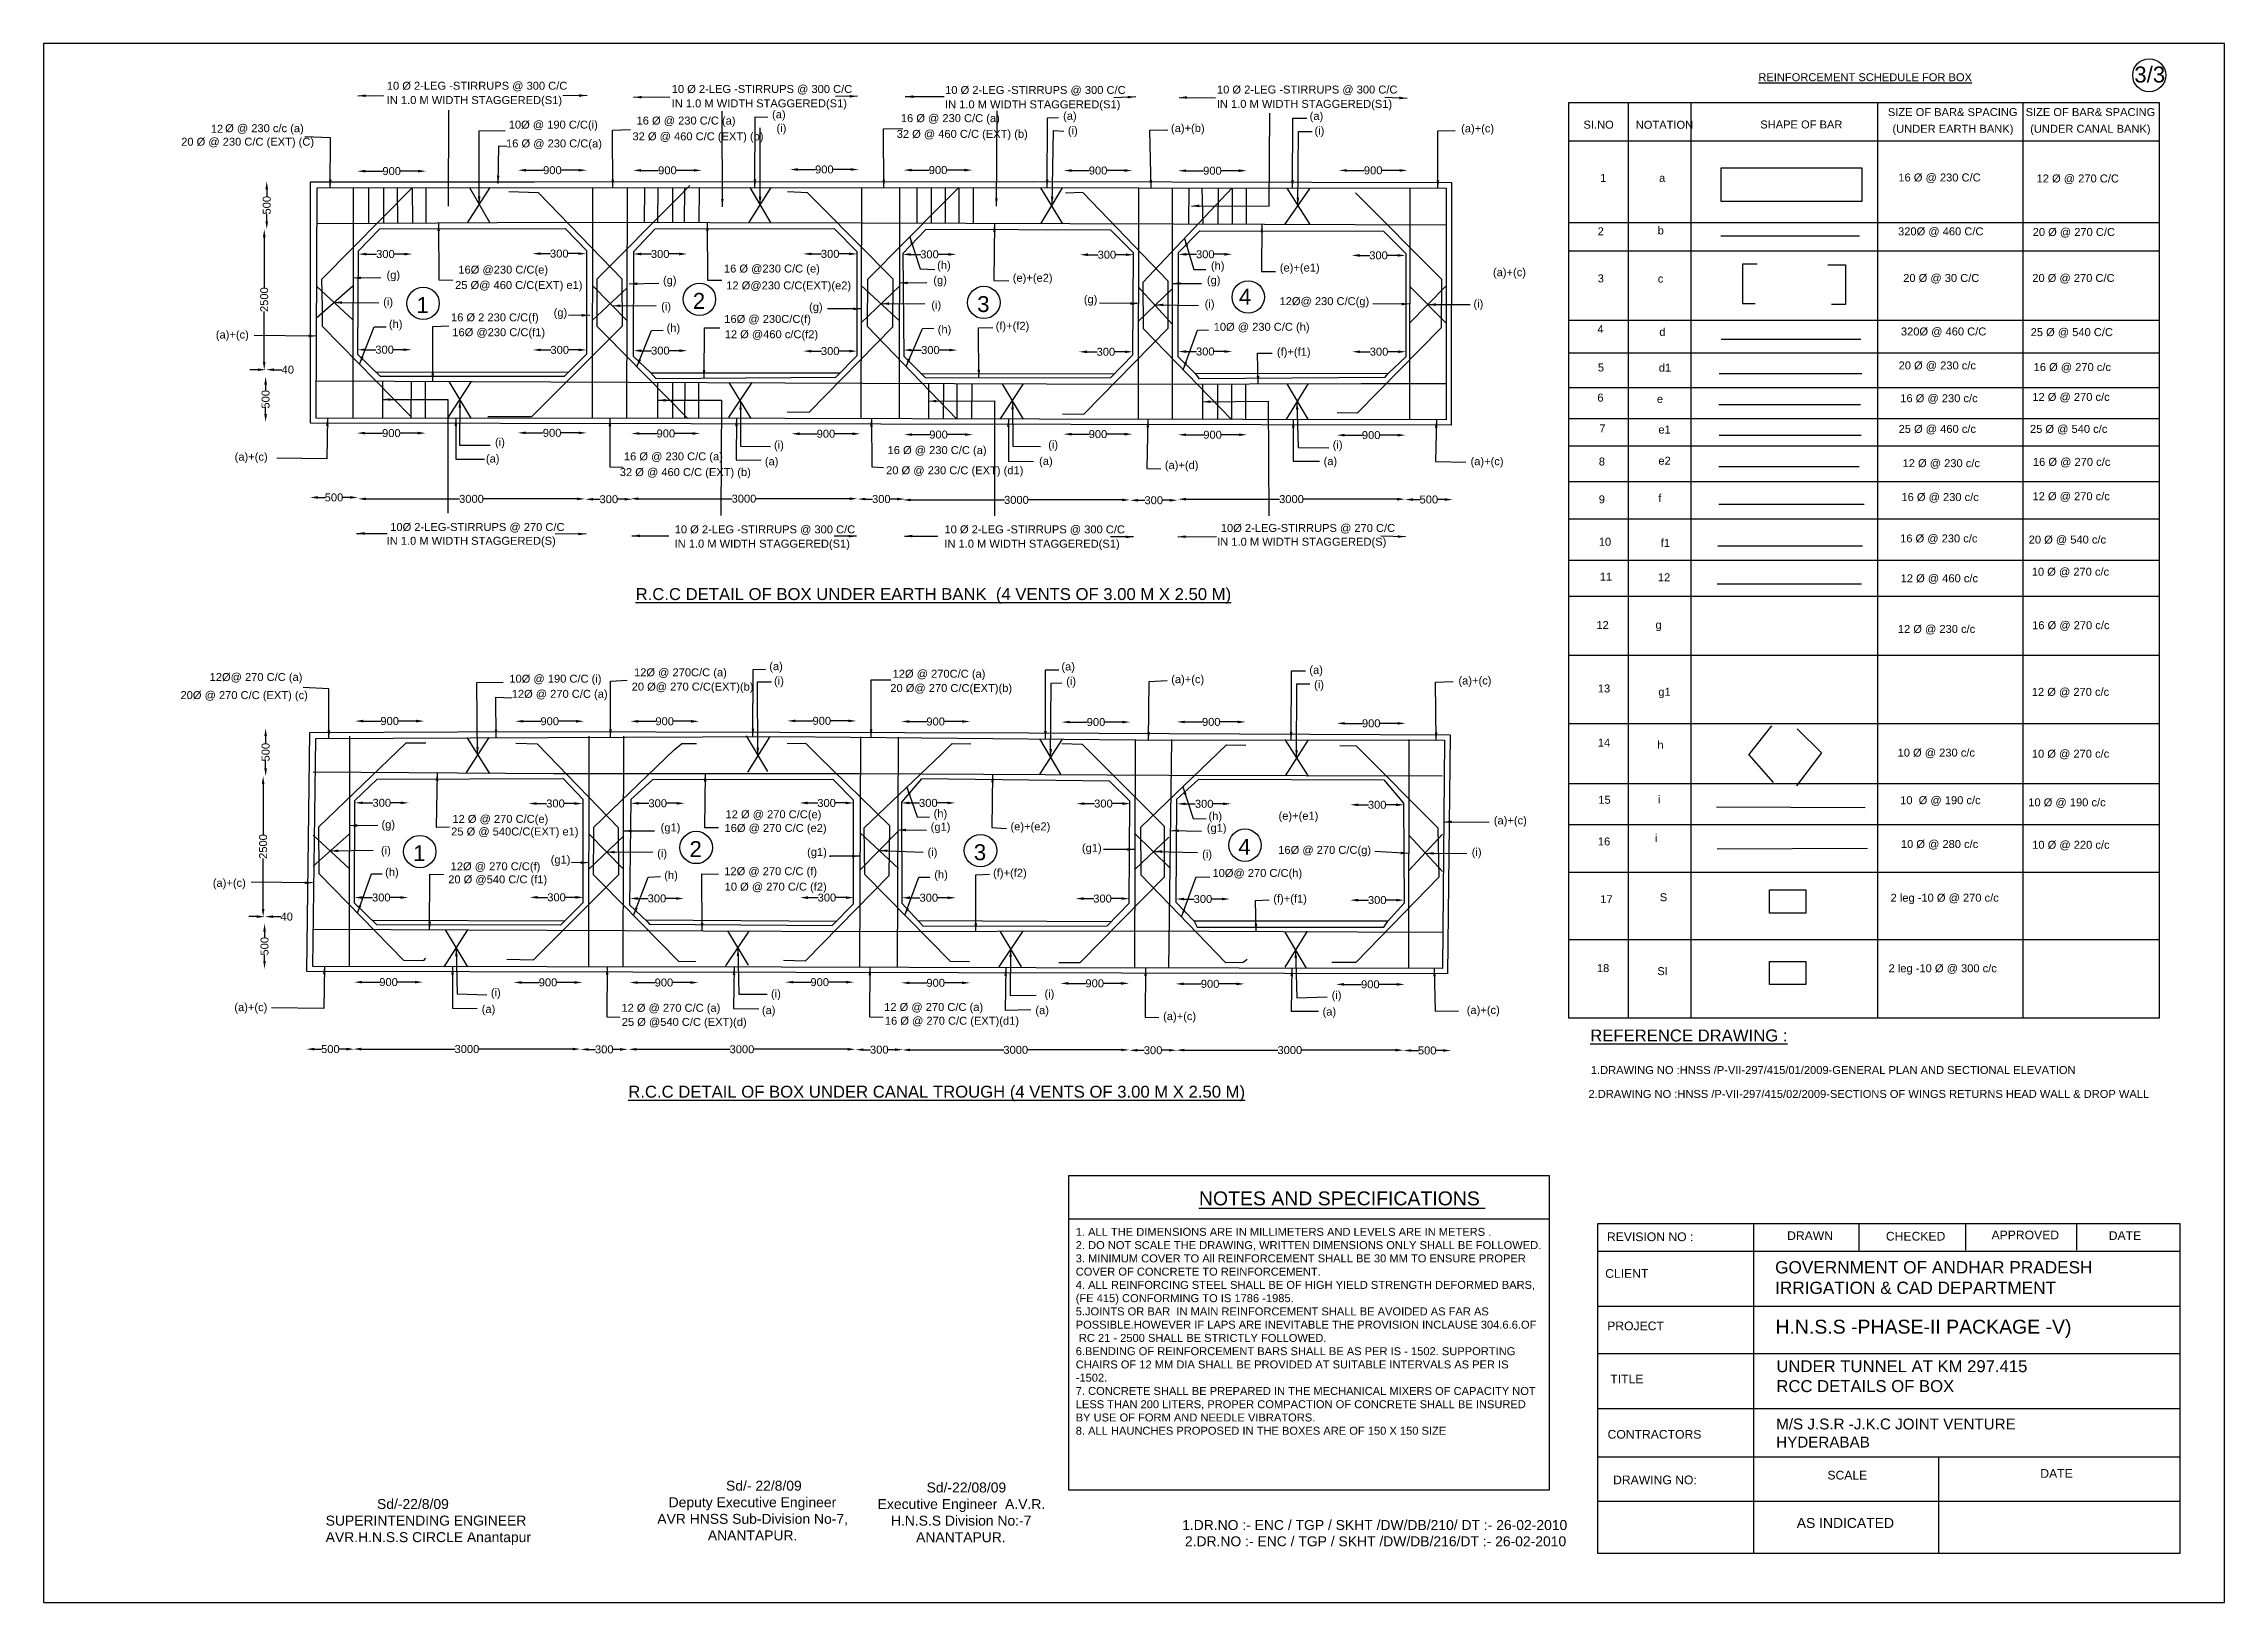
# Model space of a CAD drawing. Header units: millimetres. Extents: x 5124 to 2462168, y 2311 to 44348543.
# Drawn here: x 2456685 to 2462168, y 44344623 to 44348543 of the extents above.
import ezdxf

# ---------------------------------------------------------------- set-up
doc = ezdxf.new("R2010")
doc.units = ezdxf.units.MM
doc.header["$MEASUREMENT"] = 0
for name, color, linetype in [('DIMENSION', 7, 'Continuous'), ('DRAWING', 2, 'Continuous'), ('TEXT', 7, 'Continuous')]:
    doc.layers.add(name, color=color, linetype=linetype)
doc.styles.get("Standard").update_dxf_attribs({"font": 'arial.ttf', "height": 20})
doc.dimstyles.get("Standard").update_dxf_attribs({"dimtxt": 20, "dimasz": 20, "dimexe": 0.18, "dimexo": 0.0625, "dimgap": 0.09, "dimtad": 0, "dimdec": 0, "dimzin": 0, "dimdsep": 46, "dimtxsty": 'Standard', "dimcen": 0.09, "dimse1": 1, "dimse2": 1, "dimadec": 0, "dimazin": 0, "dimtfac": 1, "dimtdec": 0, "dimtofl": 0, "dimtmove": 0, "dimatfit": 3, "dimfxl": 1, "dimtolj": 1, "dimtzin": 0, "dimarcsym": 0})

msp = doc.modelspace()

# ---------------------------------------------------------------- texts
at = {"layer": 'DRAWING', "color": 0}
for s, height, p in [('3/3', 40, (2461941.1, 44348444.8)), ('4', 40, (2459689.7, 44347886.1)), ('1', 40, (2457622, 44347865.3)), ('2', 40, (2458316.9, 44347875.6)), ('3', 40, (2459031.8, 44347867.6)), ('%%UR.C.C DETAIL OF BOX UNDER EARTH BANK  (4 VENTS OF 3.00 M X 2.50 M)', 30, (2458173.1, 44347143.4)), ('1', 40, (2457613.7, 44346487)), ('2', 40, (2458308.5, 44346497.2)), ('3', 40, (2459023.4, 44346489.3)), ('4', 40, (2459688.3, 44346502.9)), ('%%UREFERENCE DRAWING :', 30, (2460573.2, 44346033.5)), ('1.DRAWING NO :HNSS /P-VII-297/415/01/2009-GENERAL PLAN AND SECTIONAL ELEVATION', 20, (2460574.7, 44345951.6)), ('%%UR.C.C DETAIL OF BOX UNDER CANAL TROUGH (4 VENTS OF 3.00 M X 2.50 M)', 30, (2458154.6, 44345892.1)), ('2.DRAWING NO :HNSS /P-VII-297/415/02/2009-SECTIONS OF WINGS RETURNS HEAD WALL & DROP WALL', 20, (2460568.8, 44345891.5)), ('%%UNOTES AND SPECIFICATIONS ', 35, (2459589.3, 44345621.4)), ('1.DR.NO :- ENC / TGP / SKHT /DW/DB/210/ DT :- 26-02-2010', 25, (2459547.1, 44344805.1)), ('2.DR.NO :- ENC / TGP / SKHT /DW/DB/216/DT :- 26-02-2010', 25, (2459554.1, 44344764.1))]:
    msp.add_text(s, height=height, dxfattribs=at).set_placement(p)
at = {"layer": 'DRAWING', "color": 0, "attachment_point": 1}
for s, insert, char_height, width in [('1. ALL THE DIMENSIONS ARE IN MILLIMETERS AND LEVELS ARE IN METERS . \\P2. DO NOT SCALE THE DRAWING, WRITTEN DIMENSIONS ONLY SHALL BE FOLLOWED. \\P3. MINIMUM COVER TO All REINFORCEMENT SHALL BE 30 MM TO ENSURE PROPER COVER OF CONCRETE TO REINFORCEMENT. \\P4. ALL REINFORCING STEEL SHALL BE OF HIGH YIELD STRENGTH DEFORMED BARS, (FE 415) CONFORMING TO IS 1786 -1985.\\P5.JOINTS OR BAR  IN MAIN REINFORCEMENT SHALL BE AVOIDED AS FAR AS POSSIBLE.HOWEVER IF LAPS ARE INEVITABLE THE PROVISION INCLAUSE 304.6.6.OF   RC 21 - 2500 SHALL BE STRICTLY FOLLOWED. \\P6.BENDING OF REINFORCEMENT BARS SHALL BE AS PER IS - 1502. SUPPORTING   CHAIRS OF 12 MM DIA SHALL BE PROVIDED AT SUITABLE INTERVALS AS PER IS -1502. \\P7. CONCRETE SHALL BE PREPARED IN THE MECHANICAL MIXERS OF CAPACITY NOT LESS THAN 200 LITERS, PROPER COMPACTION OF CONCRETE SHALL BE INSURED BY USE OF FORM AND NEEDLE VIBRATORS. \\P8. ALL HAUNCHES PROPOSED IN THE BOXES ARE OF 150 X 150 SIZE ', (2459279.6, 44345564.7), 20, 1163.918), ('\\pi204.53;      Sd/- 22/8/09\\P\\pi118.48;Deputy Executive Engineer  \\P\\pi89.869;AVR HNSS Sub-Division No-7, \\P\\pi216.98;ANANTAPUR.', (2458137.7, 44344928.9), 25, 656.034), ('\\pi143.32;   Sd/-22/08/09\\P\\pi49.383;Executive Engineer  A.V.R. \\P\\pi82.688;H.N.S.S Division No:-7 \\P\\pi146.07;ANANTAPUR.', (2458732.3, 44344924.4), 25, 514.216), ('\\A1;^I   Sd/-22/8/09\\PSUPERINTENDING ENGINEER  AVR.H.N.S.S CIRCLE Anantapur ', (2457393.8, 44344882.9), 25, 656.034)]:
    msp.add_mtext(s, dxfattribs=dict(at, insert=insert, char_height=char_height, width=width))
at = {"layer": 'TEXT', "color": 0}
for s, height, p in [('%%UREINFORCEMENT SCHEDULE FOR BOX', 20, (2460995.9, 44348448)), ('10 Ø 2-LEG -STIRRUPS @ 300 C/C', 20, (2457547.6, 44348426.6)), ('IN 1.0 M WIDTH STAGGERED(S1)', 20, (2457547.3, 44348390.5)), ('10 Ø 2-LEG -STIRRUPS @ 300 C/C', 20, (2458263.9, 44348418.4)), ('10 Ø 2-LEG -STIRRUPS @ 300 C/C', 20, (2458951.3, 44348415.9)), ('10 Ø 2-LEG -STIRRUPS @ 300 C/C', 20, (2459634.7, 44348417)), ('16 Ø @ 230 C/C (a)', 20, (2458175.5, 44348339)), ('IN 1.0 M WIDTH STAGGERED(S1)', 20, (2458263.6, 44348382.3)), ('(a)', 20, (2458516.1, 44348354.7)), ('16 Ø @ 230 C/C (a)', 20, (2458839.9, 44348345.1)), ('IN 1.0 M WIDTH STAGGERED(S1)', 20, (2458950.9, 44348379.8)), ('(a)', 20, (2459247.8, 44348350.9)), ('IN 1.0 M WIDTH STAGGERED(S1)', 20, (2459634.3, 44348381)), ('(a)', 20, (2459867.8, 44348350.6)), ('(a)', 20, (2459867.8, 44348350.6)), ('SIZE OF BAR& SPACING', 20, (2461321.5, 44348360.4)), ('SIZE OF BAR& SPACING', 20, (2461321.5, 44348360.4)), ('SIZE OF BAR& SPACING', 20, (2461667.8, 44348360.4)), ('20 Ø @ 230 C/C (EXT) (C)', 20, (2457030.5, 44348285.8)), ('12', 20, (2457105.1, 44348318.5)), ('Ø @ 230 c/c (a)', 20, (2457141.1, 44348319.8)), ('16 Ø @ 230 C/C(a)', 20, (2457847.3, 44348281.5)), ('10Ø @ 190 C/C(i)', 20, (2457854.1, 44348328.8)), ('32 Ø @ 460 C/C (EXT) (b)', 20, (2458165.1, 44348299.4)), ('(i)', 20, (2458527.3, 44348320.1)), ('32 Ø @ 460 C/C (EXT) (b)', 20, (2458829.5, 44348305.5)), ('(i)', 20, (2459259.8, 44348314)), ('(a)+(b)', 20, (2459519.1, 44348320.1)), ('(i)', 20, (2459879.9, 44348313.8)), ('(i)', 20, (2459879.9, 44348313.8)), ('(a)+(c)', 20, (2460248.5, 44348319.4)), ('SI.NO', 20, (2460556.2, 44348328.7)), ('NOTATION', 20, (2460687.6, 44348328.4)), ('SHAPE OF BAR', 20, (2461000.7, 44348329.2)), ('(UNDER EARTH BANK)', 20, (2461333, 44348318.4)), ('(UNDER EARTH BANK)', 20, (2461333, 44348318.4)), ('(UNDER CANAL BANK)', 20, (2461679.3, 44348318.4)), ('1', 20, (2460598, 44348194.7)), ('a', 20, (2460746.3, 44348194.7)), ('16 Ø @ 230 C/C', 20, (2461347.9, 44348195.9)), ('12 Ø @ 270 C/C', 20, (2461695.5, 44348193.4)), ('b', 20, (2460742.9, 44348062.6)), ('320Ø @ 460 C/C', 20, (2461347.1, 44348060.4)), ('2', 20, (2460591.9, 44348060.6)), ('20 Ø @ 270 C/C', 20, (2461685.6, 44348058.8)), ('(g)', 20, (2457546.8, 44347951.2)), ('16Ø @230 C/C(e)', 20, (2457727.4, 44347964.2)), ('16 Ø @230 C/C (e)', 20, (2458395.2, 44347966.9)), ('(h)', 20, (2458931.1, 44347975.4)), ('(h)', 20, (2459619.6, 44347974.3)), ('(e)+(e1)', 20, (2459792.7, 44347969.3)), ('(a)+(c)', 20, (2460328.6, 44347957.7)), ('25 Ø@ 460 C/C(EXT) e1)', 20, (2457719.2, 44347925.5)), ('(g)', 20, (2458241.9, 44347937.6)), ('12 Ø@230 C/C(EXT)(e2)', 20, (2458400.9, 44347924.5)), ('(g)', 20, (2458921.6, 44347938.2)), ('(e)+(e2)', 20, (2459121.2, 44347943.7)), ('(g)', 20, (2459609.4, 44347938.1)), ('3', 20, (2460592, 44347942.1)), ('c', 20, (2460742.9, 44347941.6)), ('20 Ø @ 30 C/C', 20, (2461360.1, 44347943.2)), ('20 Ø @ 270 C/C', 20, (2461684.6, 44347943.2)), ('(i)', 20, (2457538.4, 44347883.2)), ('16 Ø 2 230 C/C(f)', 20, (2457708.9, 44347844.2)), ('(g)', 20, (2457967, 44347856.4)), ('(i)', 20, (2458237.3, 44347871.7)), ('(g)', 20, (2458609.2, 44347870.6)), ('(i)', 20, (2458916.6, 44347875.5)), ('(g)', 20, (2459299.9, 44347889.7)), ('(i)', 20, (2459603.9, 44347878.1)), ('12Ø@ 230 C/C(g)', 20, (2459792, 44347884.9)), ('(i)', 20, (2460279.5, 44347878.5)), ('(a)+(c)', 20, (2457117.6, 44347800.9)), ('(h)', 20, (2457552.9, 44347827.6)), ('16Ø @230 C/C(f1)', 20, (2457712.2, 44347806.8)), ('(h)', 20, (2458251, 44347817.7)), ('16Ø @ 230C/C(f)', 20, (2458396, 44347840.2)), ('12 Ø @460 c/C(f2)', 20, (2458397.1, 44347801.7)), ('(h)', 20, (2458932.6, 44347814.1)), ('(f)+(f2)', 20, (2459078.3, 44347822.9)), ('10Ø @ 230 C/C (h)', 20, (2459626.5, 44347820.4)), ('4', 20, (2460591.1, 44347814.6)), ('d', 20, (2460746.9, 44347807.5)), ('320Ø @ 460 C/C', 20, (2461354.3, 44347808.7)), ('25 Ø @ 540 C/C', 20, (2461680.5, 44347807)), ('(f)+(f1)', 20, (2459785.4, 44347757.7)), ('5', 20, (2460592.3, 44347718.2)), ('d1', 20, (2460745.5, 44347717.7)), ('20 Ø @ 230 c/c', 20, (2461348.5, 44347723.3)), ('16 Ø @ 270 c/c', 20, (2461688, 44347719.2)), ('6', 20, (2460591.1, 44347642.4)), ('e', 20, (2460740.8, 44347639)), ('16 Ø @ 230 c/c', 20, (2461352.7, 44347640.8)), ('12 Ø @ 270 c/c', 20, (2461684.7, 44347644.1)), ('(i)', 20, (2457819.6, 44347530.5)), ('(i)', 20, (2458521, 44347523.6)), ('(i)', 20, (2459210.4, 44347524.4)), ('(i)', 20, (2459925.7, 44347524)), ('7', 20, (2460595.9, 44347564.8)), ('e1', 20, (2460744.4, 44347562)), ('25 Ø @ 460 c/c', 20, (2461348.5, 44347563.7)), ('25 Ø @ 540 c/c', 20, (2461678.8, 44347563.7)), ('(a)+(c)', 20, (2457164.9, 44347493.8)), ('(a)', 20, (2457796.7, 44347489.2)), ('16 Ø @ 230 C/C (a)', 20, (2458143.7, 44347494.7)), ('(a)', 20, (2458498, 44347482.2)), ('20 Ø @ 230 C/C (EXT) (d1)', 20, (2458802.9, 44347459.6)), ('16 Ø @ 230 C/C (a)', 20, (2458806.6, 44347510.4)), ('(a)', 20, (2459187.5, 44347483.1)), ('(a)+(d)', 20, (2459503.6, 44347472.9)), ('(a)', 20, (2459902.8, 44347482.7)), ('(a)+(c)', 20, (2460272.2, 44347482.3)), ('8', 20, (2460594.7, 44347481.7)), ('e2', 20, (2460744.4, 44347483.7)), ('12 Ø @ 230 c/c', 20, (2461358.5, 44347477.5)), ('16 Ø @ 270 c/c', 20, (2461686.3, 44347480.8)), ('32 Ø @ 460 C/C (EXT) (b)', 20, (2458133.3, 44347455.1)), ('9', 20, (2460594.7, 44347386.6)), ('f', 20, (2460744.4, 44347389.8)), ('16 Ø @ 230 c/c', 20, (2461355.6, 44347392.3)), ('12 Ø @ 270 c/c', 20, (2461685.1, 44347394.4)), ('10Ø 2-LEG-STIRRUPS @ 270 C/C', 20, (2457556.1, 44347317)), ('10 Ø 2-LEG -STIRRUPS @ 300 C/C', 20, (2458271.4, 44347311.1)), ('10 Ø 2-LEG -STIRRUPS @ 300 C/C', 20, (2458949.6, 44347311.1)), ('10Ø 2-LEG-STIRRUPS @ 270 C/C', 20, (2459644.4, 44347314.6)), ('IN 1.0 M WIDTH STAGGERED(S)', 20, (2457547, 44347282.3)), ('IN 1.0 M WIDTH STAGGERED(S1)', 20, (2458271, 44347275.1)), ('IN 1.0 M WIDTH STAGGERED(S1)', 20, (2458949.2, 44347275)), ('IN 1.0 M WIDTH STAGGERED(S)', 20, (2459635.2, 44347280)), ('10', 20, (2460594.7, 44347280)), ('f1', 20, (2460750.5, 44347277.1)), ('16 Ø @ 230 c/c', 20, (2461352.2, 44347288.3)), ('20 Ø @ 540 c/c', 20, (2461675.6, 44347285.4)), ('11', 20, (2460597.1, 44347192.1)), ('12', 20, (2460743.2, 44347190.4)), ('12 Ø @ 460 c/c', 20, (2461353.7, 44347188.1)), ('10 Ø @ 270 c/c', 20, (2461683.3, 44347204.6)), ('12', 20, (2460588.7, 44347070.5)), ('g', 20, (2460737.2, 44347071.2)), ('12 Ø @ 230 c/c', 20, (2461346.6, 44347060.7)), ('16 Ø @ 270 c/c', 20, (2461684.2, 44347070.1)), ('(a)', 20, (2458509, 44346967.1)), ('(a)', 20, (2459243.6, 44346966.3)), ('12Ø@ 270 C/C (a)', 20, (2457102, 44346939.8)), ('10Ø @ 190 C/C (i)', 20, (2457855.6, 44346935.6)), ('20 Ø@ 270 C/C(EXT)(b)', 20, (2458163.2, 44346915.6)), ('12Ø @ 270C/C (a)', 20, (2458169.1, 44346951.6)), ('(i)', 20, (2458521.1, 44346930.3)), ('20 Ø@ 270 C/C(EXT)(b)', 20, (2458813.4, 44346912.1)), ('12Ø @ 270C/C (a)', 20, (2458819.2, 44346948.1)), ('(i)', 20, (2459255.6, 44346929.4)), ('(a)+(c)', 20, (2459519.6, 44346934.4)), ('(a)', 20, (2459866.9, 44346957.9)), ('(i)', 20, (2459878.9, 44346921.1)), ('(a)+(c)', 20, (2460241.8, 44346931)), ('13', 20, (2460592.3, 44346911)), ('20Ø @ 270 C/C (EXT) (c)', 20, (2457028.8, 44346894.3)), ('12Ø @ 270 C/C (a)', 20, (2457861.6, 44346897.5)), ('g1', 20, (2460744.4, 44346902.7)), ('12 Ø @ 270 c/c', 20, (2461683.4, 44346902.5)), ('14', 20, (2460592.3, 44346775)), ('h', 20, (2460742, 44346769.4)), ('10 Ø @ 230 c/c', 20, (2461346, 44346749.7)), ('10 Ø @ 270 c/c', 20, (2461683.5, 44346747)), ('12 Ø @ 270 C/C(e)', 20, (2457712.4, 44346583.1)), ('12 Ø @ 270 C/C(e)', 20, (2458399.1, 44346594.7)), ('(h)', 20, (2458922.4, 44346596.7)), ('(h)', 20, (2459613.4, 44346590.4)), ('(e)+(e1)', 20, (2459789.5, 44346591)), ('15', 20, (2460593.5, 44346631.1)), ('i', 20, (2460743.2, 44346632.1)), ('10  Ø @ 190 c/c', 20, (2461352.4, 44346630.1)), ('10 Ø @ 190 c/c', 20, (2461674.5, 44346624.7)), ('(g)', 20, (2457534.1, 44346569.4)), ('25 Ø @ 540C/C(EXT) e1)', 20, (2457709.3, 44346551.4)), ('(g1)', 20, (2458236, 44346561.6)), ('16Ø @ 270 C/C (e2)', 20, (2458396.6, 44346560.3)), ('(g1)', 20, (2458914.9, 44346563.3)), ('(e)+(e2)', 20, (2459115.5, 44346564.2)), ('(g1)', 20, (2459609.1, 44346560.7)), ('(a)+(c)', 20, (2460330.8, 44346579.3)), ('16', 20, (2460592.3, 44346526.3)), ('i', 20, (2460735.9, 44346534.6)), ('(i)', 20, (2457532.9, 44346503.7)), ('(g1)', 20, (2457959.5, 44346480.9)), ('(i)', 20, (2458227.4, 44346496.6)), ('(g1)', 20, (2458604.2, 44346500)), ('(i)', 20, (2458907.1, 44346499.6)), ('(g1)', 20, (2459295.2, 44346510.3)), ('(i)', 20, (2459597.4, 44346494.4)), ('16Ø @ 270 C/C(g)', 20, (2459788.8, 44346505.1)), ('(i)', 20, (2460275.2, 44346499.8)), ('10 Ø @ 280 c/c', 20, (2461354.2, 44346519.9)), ('10 Ø @ 220 c/c', 20, (2461684.4, 44346518)), ('(a)+(c)', 20, (2457110, 44346422.3)), ('(h)', 20, (2457543.2, 44346449.5)), ('20 Ø @540 C/C (f1)', 20, (2457701.9, 44346431)), ('12Ø @ 270 C/C(f)', 20, (2457708, 44346463.9)), ('(h)', 20, (2458245.1, 44346441.7)), ('12Ø @ 270 C/C (f)', 20, (2458395.9, 44346451.5)), ('(h)', 20, (2458924, 44346443.3)), ('(f)+(f2)', 20, (2459071.8, 44346447.5)), ('10Ø@ 270 C/C(h)', 20, (2459623.4, 44346447.1)), ('10 Ø @ 270 C/C (f2)', 20, (2458397, 44346412.7)), ('(f)+(f1)', 20, (2459776.2, 44346382.8)), ('17', 20, (2460598.4, 44346381.2)), ('S', 20, (2460748, 44346386.2)), ('2 leg -10 Ø @ 270 c/c', 20, (2461328.2, 44346384.9)), ('18', 20, (2460589.9, 44346207.9)), ('SI', 20, (2460741.9, 44346200.3)), ('2 leg -10 Ø @ 300 c/c', 20, (2461323.3, 44346207.5)), ('(i)', 20, (2457809.1, 44346146.5)), ('(i)', 20, (2458513.5, 44346143.5)), ('(i)', 20, (2459201, 44346143.6)), ('(a)+(c)', 20, (2457164.1, 44346109.7)), ('(a)', 20, (2457786.1, 44346105.1)), ('12 Ø @ 270 C/C (a)', 20, (2458137.3, 44346108)), ('(a)', 20, (2458490.6, 44346102.2)), ('12 Ø @ 270 C/C (a)', 20, (2458798, 44346110.1)), ('(a)', 20, (2459178.1, 44346102.2)), ('(a)+(c)', 20, (2459499.3, 44346087.1)), ('(a)', 20, (2459900.2, 44346098.6)), ('(i)', 20, (2459923.1, 44346140)), ('(a)+(c)', 20, (2460262.7, 44346102.6)), ('25 Ø @540 C/C (EXT)(d)', 20, (2458138.2, 44346072.6)), ('16 Ø @ 270 C/C (EXT)(d1)', 20, (2458799.7, 44346075.5)), ('REVISION NO :', 21.862, (2460615.3, 44345531.4)), ('DRAWN ', 21.86, (2461068.2, 44345534.2)), ('CHECKED', 21.86, (2461316.6, 44345532.8)), ('APPROVED', 21.86, (2461582.2, 44345535.9)), ('DATE ', 21.86, (2461876.9, 44345534.4)), ('CLIENT ', 21.86, (2460610.8, 44345439.1)), ('PROJECT ', 21.86, (2460615.9, 44345307.3)), ('TITLE ', 21.86, (2460623.7, 44345173.7)), ('CONTRACTORS ', 21.862, (2460616.8, 44345034.7)), ('DATE ', 21.86, (2461704.8, 44344936.3)), ('DRAWING NO:', 21.862, (2460630.7, 44344920.1)), ('SCALE ', 21.86, (2461169.5, 44344932))]:
    msp.add_text(s, height=height, dxfattribs=at).set_placement(p)
at = {"layer": 'TEXT', "color": 0, "attachment_point": 1}
for s, insert, char_height, width in [('GOVERNMENT OF ANDHAR PRADESH  IRRIGATION & CAD DEPARTMENT ', (2461037.9, 44345481.1), 30.972, 810.141), ('H.N.S.S -PHASE-II PACKAGE -V)', (2461038.8, 44345333.7), 35, 872.201), ('UNDER TUNNEL AT KM 297.415 RCC DETAILS OF BOX', (2461041.2, 44345231.9), 30, 714.758), ('M/S J.S.R -J.K.C JOINT VENTURE  HYDERABAB ', (2461040.7, 44345085.2), 27.328, 612.994), ('AS INDICATED ', (2461092.4, 44344835.2), 25, 252.544)]:
    msp.add_mtext(s, dxfattribs=dict(at, insert=insert, char_height=char_height, width=width))

# ---------------------------------------------------------------- blocks, each defined once
blk = doc.blocks.new('*D53')
at = {"layer": 'Defpoints', "color": 0, "transparency": 16777216}
for p in [(2457354.4, 44347401.3), (2457354.4, 44347401.3), (2457475, 44347399.6)]:
    blk.add_point(p, dxfattribs=at)
at = {"layer": 'DIMENSION', "color": 0, "lineweight": -2, "transparency": 16777216}
for p, q in [((2457374.4, 44347401.3), (2457392.5, 44347401.3)), ((2457455, 44347401.3), (2457436.8, 44347401.3))]:
    blk.add_line(p, q, dxfattribs=at)
at = {"layer": 'DIMENSION', "color": 0, "transparency": 16777216}
for points in [[(2457374.4, 44347404.7), (2457374.4, 44347398), (2457354.4, 44347401.3)], [(2457455, 44347404.7), (2457455, 44347398), (2457475, 44347401.3)]]:
    blk.add_solid(points, dxfattribs=at)
at = {"layer": 'DIMENSION', "color": 0, "transparency": 16777216, "insert": (2457414.7, 44347401.3), "char_height": 20, "attachment_point": 5}
blk.add_mtext('\\A1;500', dxfattribs=at)
blk = doc.blocks.new('*D54')
at = {"layer": 'Defpoints', "color": 0, "transparency": 16777216}
for p in [(2457475, 44347401.3), (2458045.9, 44347397.7), (2458045.9, 44347397.7)]:
    blk.add_point(p, dxfattribs=at)
at = {"layer": 'DIMENSION', "color": 0, "lineweight": -2, "transparency": 16777216}
for p, q in [((2457495, 44347397.7), (2457730.5, 44347397.7)), ((2458025.9, 44347397.7), (2457790.4, 44347397.7))]:
    blk.add_line(p, q, dxfattribs=at)
at = {"layer": 'DIMENSION', "color": 0, "transparency": 16777216}
for points in [[(2457495, 44347401), (2457495, 44347394.4), (2457475, 44347397.7)], [(2458025.9, 44347401), (2458025.9, 44347394.4), (2458045.9, 44347397.7)]]:
    blk.add_solid(points, dxfattribs=at)
at = {"layer": 'DIMENSION', "color": 0, "transparency": 16777216, "insert": (2457760.4, 44347397.7), "char_height": 20, "attachment_point": 5}
blk.add_mtext('\\A1;3000', dxfattribs=at)
blk = doc.blocks.new('*D55')
at = {"layer": 'Defpoints', "color": 0, "transparency": 16777216}
for p in [(2458045.9, 44347397.7), (2458165.5, 44347397.9), (2458165.5, 44347396.8)]:
    blk.add_point(p, dxfattribs=at)
at = {"layer": 'DIMENSION', "color": 0, "lineweight": -2, "transparency": 16777216}
for p, q in [((2458065.9, 44347396.8), (2458083.6, 44347396.8)), ((2458145.5, 44347396.8), (2458127.9, 44347396.8))]:
    blk.add_line(p, q, dxfattribs=at)
at = {"layer": 'DIMENSION', "color": 0, "transparency": 16777216}
for points in [[(2458065.9, 44347400.1), (2458065.9, 44347393.5), (2458045.9, 44347396.8)], [(2458145.5, 44347400.1), (2458145.5, 44347393.5), (2458165.5, 44347396.8)]]:
    blk.add_solid(points, dxfattribs=at)
at = {"layer": 'DIMENSION', "color": 0, "transparency": 16777216, "insert": (2458105.7, 44347396.8), "char_height": 20, "attachment_point": 5}
blk.add_mtext('\\A1;300', dxfattribs=at)
blk = doc.blocks.new('*D56')
at = {"layer": 'Defpoints', "color": 0, "transparency": 16777216}
for p in [(2457472.6, 44347562.8), (2457645.4, 44347563.1), (2457645.4, 44347562.8)]:
    blk.add_point(p, dxfattribs=at)
at = {"layer": 'DIMENSION', "color": 0, "lineweight": -2, "transparency": 16777216}
for p, q in [((2457492.6, 44347563.1), (2457536.9, 44347563.1)), ((2457625.4, 44347563.1), (2457581.2, 44347563.1))]:
    blk.add_line(p, q, dxfattribs=at)
at = {"layer": 'DIMENSION', "color": 0, "transparency": 16777216}
for points in [[(2457492.6, 44347566.5), (2457492.6, 44347559.8), (2457472.6, 44347563.1)], [(2457625.4, 44347566.5), (2457625.4, 44347559.8), (2457645.4, 44347563.1)]]:
    blk.add_solid(points, dxfattribs=at)
at = {"layer": 'DIMENSION', "color": 0, "transparency": 16777216, "insert": (2457559, 44347563.1), "char_height": 20, "attachment_point": 5}
blk.add_mtext('\\A1;900', dxfattribs=at)
blk = doc.blocks.new('*D57')
at = {"layer": 'Defpoints', "color": 0, "transparency": 16777216}
for p in [(2457242.8, 44347705.2), (2457248.8, 44347705.2), (2457246, 44347591)]:
    blk.add_point(p, dxfattribs=at)
at = {"layer": 'DIMENSION', "color": 0, "lineweight": -2, "transparency": 16777216}
for p, q in [((2457242.8, 44347685.2), (2457242.8, 44347670.3)), ((2457242.8, 44347611), (2457242.8, 44347626))]:
    blk.add_line(p, q, dxfattribs=at)
at = {"layer": 'DIMENSION', "color": 0, "transparency": 16777216}
for points in [[(2457239.5, 44347685.2), (2457246.2, 44347685.2), (2457242.8, 44347705.2)], [(2457239.5, 44347611), (2457246.2, 44347611), (2457242.8, 44347591)]]:
    blk.add_solid(points, dxfattribs=at)
at = {"layer": 'DIMENSION', "color": 0, "transparency": 16777216, "insert": (2457242.8, 44347648.1), "char_height": 20, "attachment_point": 5, "rotation": 90}
blk.add_mtext('\\A1;500', dxfattribs=at)
blk = doc.blocks.new('*D58')
at = {"layer": 'Defpoints', "color": 0, "transparency": 16777216}
for p in [(2457243.4, 44347701.7), (2457243.8, 44347722.6), (2457243.8, 44347721.2)]:
    blk.add_point(p, dxfattribs=at)
at = {"layer": 'DIMENSION', "color": 0, "lineweight": -2, "transparency": 16777216}
for p, q in [((2457223.4, 44347722.6), (2457203.4, 44347722.6)), ((2457263.8, 44347722.6), (2457283.8, 44347722.6))]:
    blk.add_line(p, q, dxfattribs=at)
at = {"layer": 'DIMENSION', "color": 0, "transparency": 16777216}
for points in [[(2457223.4, 44347725.9), (2457223.4, 44347719.2), (2457243.4, 44347722.6)], [(2457263.8, 44347725.9), (2457263.8, 44347719.2), (2457243.8, 44347722.6)]]:
    blk.add_solid(points, dxfattribs=at)
at = {"layer": 'DIMENSION', "color": 0, "transparency": 16777216, "insert": (2457298.6, 44347722.6), "char_height": 20, "attachment_point": 5}
blk.add_mtext('\\A1;40', dxfattribs=at)
blk = doc.blocks.new('*D59')
at = {"layer": 'Defpoints', "color": 0, "transparency": 16777216}
for p in [(2457239.3, 44348075.8), (2457248, 44348075.8), (2457247.2, 44347721.9)]:
    blk.add_point(p, dxfattribs=at)
at = {"layer": 'DIMENSION', "color": 0, "lineweight": -2, "transparency": 16777216}
for p, q in [((2457239.3, 44348055.8), (2457239.3, 44347928.9)), ((2457239.3, 44347741.9), (2457239.3, 44347868.8))]:
    blk.add_line(p, q, dxfattribs=at)
at = {"layer": 'DIMENSION', "color": 0, "transparency": 16777216}
for points in [[(2457236, 44348055.8), (2457242.7, 44348055.8), (2457239.3, 44348075.8)], [(2457236, 44347741.9), (2457242.7, 44347741.9), (2457239.3, 44347721.9)]]:
    blk.add_solid(points, dxfattribs=at)
at = {"layer": 'DIMENSION', "color": 0, "transparency": 16777216, "insert": (2457239.3, 44347898.8), "char_height": 20, "attachment_point": 5, "rotation": 90}
blk.add_mtext('\\A1;2500', dxfattribs=at)
blk = doc.blocks.new('*D60')
at = {"layer": 'Defpoints', "color": 0, "transparency": 16777216}
for p in [(2457245.6, 44348196.5), (2457247.5, 44348196.5), (2457239.3, 44348075.8)]:
    blk.add_point(p, dxfattribs=at)
at = {"layer": 'DIMENSION', "color": 0, "lineweight": -2, "transparency": 16777216}
for p, q in [((2457245.6, 44348176.5), (2457245.6, 44348158.3)), ((2457245.6, 44348095.8), (2457245.6, 44348114))]:
    blk.add_line(p, q, dxfattribs=at)
at = {"layer": 'DIMENSION', "color": 0, "transparency": 16777216}
for points in [[(2457242.3, 44348176.5), (2457248.9, 44348176.5), (2457245.6, 44348196.5)], [(2457242.3, 44348095.8), (2457248.9, 44348095.8), (2457245.6, 44348075.8)]]:
    blk.add_solid(points, dxfattribs=at)
at = {"layer": 'DIMENSION', "color": 0, "transparency": 16777216, "insert": (2457245.6, 44348136.1), "char_height": 20, "attachment_point": 5, "rotation": 90}
blk.add_mtext('\\A1;500', dxfattribs=at)
blk = doc.blocks.new('*D61')
at = {"layer": 'Defpoints', "color": 0, "transparency": 16777216}
for p in [(2457476.3, 44348014.1), (2457611.6, 44348015.4), (2457611.6, 44348013.3)]:
    blk.add_point(p, dxfattribs=at)
at = {"layer": 'DIMENSION', "color": 0, "lineweight": -2, "transparency": 16777216}
for p, q in [((2457496.3, 44348013.3), (2457521.8, 44348013.3)), ((2457591.6, 44348013.3), (2457566.1, 44348013.3))]:
    blk.add_line(p, q, dxfattribs=at)
at = {"layer": 'DIMENSION', "color": 0, "transparency": 16777216}
for points in [[(2457496.3, 44348016.6), (2457496.3, 44348009.9), (2457476.3, 44348013.3)], [(2457591.6, 44348016.6), (2457591.6, 44348009.9), (2457611.6, 44348013.3)]]:
    blk.add_solid(points, dxfattribs=at)
at = {"layer": 'DIMENSION', "color": 0, "transparency": 16777216, "insert": (2457544, 44348013.3), "char_height": 20, "attachment_point": 5}
blk.add_mtext('\\A1;300', dxfattribs=at)
blk = doc.blocks.new('*D62')
at = {"layer": 'Defpoints', "color": 0, "transparency": 16777216}
for p in [(2457913.5, 44348015.2), (2458048.9, 44348016.6), (2458048.9, 44348014.4)]:
    blk.add_point(p, dxfattribs=at)
at = {"layer": 'DIMENSION', "color": 0, "lineweight": -2, "transparency": 16777216}
for p, q in [((2457933.5, 44348014.4), (2457959, 44348014.4)), ((2458028.9, 44348014.4), (2458003.3, 44348014.4))]:
    blk.add_line(p, q, dxfattribs=at)
at = {"layer": 'DIMENSION', "color": 0, "transparency": 16777216}
for points in [[(2457933.5, 44348017.7), (2457933.5, 44348011.1), (2457913.5, 44348014.4)], [(2458028.9, 44348017.7), (2458028.9, 44348011.1), (2458048.9, 44348014.4)]]:
    blk.add_solid(points, dxfattribs=at)
at = {"layer": 'DIMENSION', "color": 0, "transparency": 16777216, "insert": (2457981.2, 44348014.4), "char_height": 20, "attachment_point": 5}
blk.add_mtext('\\A1;300', dxfattribs=at)
blk = doc.blocks.new('*D63')
at = {"layer": 'Defpoints', "color": 0, "transparency": 16777216}
for p in [(2458167.1, 44348014.3), (2458302.5, 44348015.7), (2458302.5, 44348013.5)]:
    blk.add_point(p, dxfattribs=at)
at = {"layer": 'DIMENSION', "color": 0, "lineweight": -2, "transparency": 16777216}
for p, q in [((2458187.1, 44348013.5), (2458212.7, 44348013.5)), ((2458282.5, 44348013.5), (2458257, 44348013.5))]:
    blk.add_line(p, q, dxfattribs=at)
at = {"layer": 'DIMENSION', "color": 0, "transparency": 16777216}
for points in [[(2458187.1, 44348016.9), (2458187.1, 44348010.2), (2458167.1, 44348013.5)], [(2458282.5, 44348016.9), (2458282.5, 44348010.2), (2458302.5, 44348013.5)]]:
    blk.add_solid(points, dxfattribs=at)
at = {"layer": 'DIMENSION', "color": 0, "transparency": 16777216, "insert": (2458234.8, 44348013.5), "char_height": 20, "attachment_point": 5}
blk.add_mtext('\\A1;300', dxfattribs=at)
blk = doc.blocks.new('*D64')
at = {"layer": 'Defpoints', "color": 0, "transparency": 16777216}
for p in [(2458594.6, 44348014.5), (2458729.9, 44348015.8), (2458729.9, 44348013.7)]:
    blk.add_point(p, dxfattribs=at)
at = {"layer": 'DIMENSION', "color": 0, "lineweight": -2, "transparency": 16777216}
for p, q in [((2458614.6, 44348013.7), (2458640.1, 44348013.7)), ((2458709.9, 44348013.7), (2458684.4, 44348013.7))]:
    blk.add_line(p, q, dxfattribs=at)
at = {"layer": 'DIMENSION', "color": 0, "transparency": 16777216}
for points in [[(2458614.6, 44348017), (2458614.6, 44348010.4), (2458594.6, 44348013.7)], [(2458709.9, 44348017), (2458709.9, 44348010.4), (2458729.9, 44348013.7)]]:
    blk.add_solid(points, dxfattribs=at)
at = {"layer": 'DIMENSION', "color": 0, "transparency": 16777216, "insert": (2458662.2, 44348013.7), "char_height": 20, "attachment_point": 5}
blk.add_mtext('\\A1;300', dxfattribs=at)
blk = doc.blocks.new('*D65')
at = {"layer": 'Defpoints', "color": 0, "transparency": 16777216}
for p in [(2458844.2, 44348013.3), (2458979.6, 44348014.7), (2458979.6, 44348012.5)]:
    blk.add_point(p, dxfattribs=at)
at = {"layer": 'DIMENSION', "color": 0, "lineweight": -2, "transparency": 16777216}
for p, q in [((2458864.2, 44348012.5), (2458889.8, 44348012.5)), ((2458959.6, 44348012.5), (2458934.1, 44348012.5))]:
    blk.add_line(p, q, dxfattribs=at)
at = {"layer": 'DIMENSION', "color": 0, "transparency": 16777216}
for points in [[(2458864.2, 44348015.8), (2458864.2, 44348009.2), (2458844.2, 44348012.5)], [(2458959.6, 44348015.8), (2458959.6, 44348009.2), (2458979.6, 44348012.5)]]:
    blk.add_solid(points, dxfattribs=at)
at = {"layer": 'DIMENSION', "color": 0, "transparency": 16777216, "insert": (2458911.9, 44348012.5), "char_height": 20, "attachment_point": 5}
blk.add_mtext('\\A1;300', dxfattribs=at)
blk = doc.blocks.new('*D66')
at = {"layer": 'Defpoints', "color": 0, "transparency": 16777216}
for p in [(2459290.2, 44348012.6), (2459425.6, 44348013.9), (2459425.6, 44348011.7)]:
    blk.add_point(p, dxfattribs=at)
at = {"layer": 'DIMENSION', "color": 0, "lineweight": -2, "transparency": 16777216}
for p, q in [((2459310.2, 44348011.7), (2459335.7, 44348011.7)), ((2459405.6, 44348011.7), (2459380, 44348011.7))]:
    blk.add_line(p, q, dxfattribs=at)
at = {"layer": 'DIMENSION', "color": 0, "transparency": 16777216}
for points in [[(2459310.2, 44348015.1), (2459310.2, 44348008.4), (2459290.2, 44348011.7)], [(2459405.6, 44348015.1), (2459405.6, 44348008.4), (2459425.6, 44348011.7)]]:
    blk.add_solid(points, dxfattribs=at)
at = {"layer": 'DIMENSION', "color": 0, "transparency": 16777216, "insert": (2459357.9, 44348011.7), "char_height": 20, "attachment_point": 5}
blk.add_mtext('\\A1;300', dxfattribs=at)
blk = doc.blocks.new('*D67')
at = {"layer": 'Defpoints', "color": 0, "transparency": 16777216}
for p in [(2459537.6, 44348013.5), (2459672.9, 44348014.8), (2459672.9, 44348012.7)]:
    blk.add_point(p, dxfattribs=at)
at = {"layer": 'DIMENSION', "color": 0, "lineweight": -2, "transparency": 16777216}
for p, q in [((2459557.6, 44348012.7), (2459583.1, 44348012.7)), ((2459652.9, 44348012.7), (2459627.4, 44348012.7))]:
    blk.add_line(p, q, dxfattribs=at)
at = {"layer": 'DIMENSION', "color": 0, "transparency": 16777216}
for points in [[(2459557.6, 44348016), (2459557.6, 44348009.3), (2459537.6, 44348012.7)], [(2459652.9, 44348016), (2459652.9, 44348009.3), (2459672.9, 44348012.7)]]:
    blk.add_solid(points, dxfattribs=at)
at = {"layer": 'DIMENSION', "color": 0, "transparency": 16777216, "insert": (2459605.3, 44348012.7), "char_height": 20, "attachment_point": 5}
blk.add_mtext('\\A1;300', dxfattribs=at)
blk = doc.blocks.new('*D68')
at = {"layer": 'Defpoints', "color": 0, "transparency": 16777216}
for p in [(2459973.2, 44348010.8), (2460108.6, 44348012.1), (2460108.6, 44348010)]:
    blk.add_point(p, dxfattribs=at)
at = {"layer": 'DIMENSION', "color": 0, "lineweight": -2, "transparency": 16777216}
for p, q in [((2459993.2, 44348010), (2460018.8, 44348010)), ((2460088.6, 44348010), (2460063.1, 44348010))]:
    blk.add_line(p, q, dxfattribs=at)
at = {"layer": 'DIMENSION', "color": 0, "transparency": 16777216}
for points in [[(2459993.2, 44348013.3), (2459993.2, 44348006.6), (2459973.2, 44348010)], [(2460088.6, 44348013.3), (2460088.6, 44348006.6), (2460108.6, 44348010)]]:
    blk.add_solid(points, dxfattribs=at)
at = {"layer": 'DIMENSION', "color": 0, "transparency": 16777216, "insert": (2460040.9, 44348010), "char_height": 20, "attachment_point": 5}
blk.add_mtext('\\A1;300', dxfattribs=at)
blk = doc.blocks.new('*D69')
at = {"layer": 'Defpoints', "color": 0, "transparency": 16777216}
for p in [(2459974.6, 44347768.5), (2460109.9, 44347769.9), (2460109.9, 44347767.7)]:
    blk.add_point(p, dxfattribs=at)
at = {"layer": 'DIMENSION', "color": 0, "lineweight": -2, "transparency": 16777216}
for p, q in [((2459994.6, 44347767.7), (2460020.1, 44347767.7)), ((2460089.9, 44347767.7), (2460064.4, 44347767.7))]:
    blk.add_line(p, q, dxfattribs=at)
at = {"layer": 'DIMENSION', "color": 0, "transparency": 16777216}
for points in [[(2459994.6, 44347771.1), (2459994.6, 44347764.4), (2459974.6, 44347767.7)], [(2460089.9, 44347771.1), (2460089.9, 44347764.4), (2460109.9, 44347767.7)]]:
    blk.add_solid(points, dxfattribs=at)
at = {"layer": 'DIMENSION', "color": 0, "transparency": 16777216, "insert": (2460042.2, 44347767.7), "char_height": 20, "attachment_point": 5}
blk.add_mtext('\\A1;300', dxfattribs=at)
blk = doc.blocks.new('*D70')
at = {"layer": 'Defpoints', "color": 0, "transparency": 16777216}
for p in [(2459537.6, 44347769), (2459673, 44347770.4), (2459673, 44347768.2)]:
    blk.add_point(p, dxfattribs=at)
at = {"layer": 'DIMENSION', "color": 0, "lineweight": -2, "transparency": 16777216}
for p, q in [((2459557.6, 44347768.2), (2459583.1, 44347768.2)), ((2459653, 44347768.2), (2459627.4, 44347768.2))]:
    blk.add_line(p, q, dxfattribs=at)
at = {"layer": 'DIMENSION', "color": 0, "transparency": 16777216}
for points in [[(2459557.6, 44347771.6), (2459557.6, 44347764.9), (2459537.6, 44347768.2)], [(2459653, 44347771.6), (2459653, 44347764.9), (2459673, 44347768.2)]]:
    blk.add_solid(points, dxfattribs=at)
at = {"layer": 'DIMENSION', "color": 0, "transparency": 16777216, "insert": (2459605.3, 44347768.2), "char_height": 20, "attachment_point": 5}
blk.add_mtext('\\A1;300', dxfattribs=at)
blk = doc.blocks.new('*D71')
at = {"layer": 'Defpoints', "color": 0, "transparency": 16777216}
for p in [(2459287.7, 44347768.3), (2459423.1, 44347769.7), (2459423.1, 44347767.5)]:
    blk.add_point(p, dxfattribs=at)
at = {"layer": 'DIMENSION', "color": 0, "lineweight": -2, "transparency": 16777216}
for p, q in [((2459307.7, 44347767.5), (2459333.2, 44347767.5)), ((2459403.1, 44347767.5), (2459377.5, 44347767.5))]:
    blk.add_line(p, q, dxfattribs=at)
at = {"layer": 'DIMENSION', "color": 0, "transparency": 16777216}
for points in [[(2459307.7, 44347770.9), (2459307.7, 44347764.2), (2459287.7, 44347767.5)], [(2459403.1, 44347770.9), (2459403.1, 44347764.2), (2459423.1, 44347767.5)]]:
    blk.add_solid(points, dxfattribs=at)
at = {"layer": 'DIMENSION', "color": 0, "transparency": 16777216, "insert": (2459355.4, 44347767.5), "char_height": 20, "attachment_point": 5}
blk.add_mtext('\\A1;300', dxfattribs=at)
blk = doc.blocks.new('*D72')
at = {"layer": 'Defpoints', "color": 0, "transparency": 16777216}
for p in [(2458846.5, 44347772.7), (2458981.9, 44347774.1), (2458981.9, 44347771.9)]:
    blk.add_point(p, dxfattribs=at)
at = {"layer": 'DIMENSION', "color": 0, "lineweight": -2, "transparency": 16777216}
for p, q in [((2458866.5, 44347771.9), (2458892.1, 44347771.9)), ((2458961.9, 44347771.9), (2458936.4, 44347771.9))]:
    blk.add_line(p, q, dxfattribs=at)
at = {"layer": 'DIMENSION', "color": 0, "transparency": 16777216}
for points in [[(2458866.5, 44347775.2), (2458866.5, 44347768.6), (2458846.5, 44347771.9)], [(2458961.9, 44347775.2), (2458961.9, 44347768.6), (2458981.9, 44347771.9)]]:
    blk.add_solid(points, dxfattribs=at)
at = {"layer": 'DIMENSION', "color": 0, "transparency": 16777216, "insert": (2458914.2, 44347771.9), "char_height": 20, "attachment_point": 5}
blk.add_mtext('\\A1;300', dxfattribs=at)
blk = doc.blocks.new('*D73')
at = {"layer": 'Defpoints', "color": 0, "transparency": 16777216}
for p in [(2458594.6, 44347770.1), (2458730, 44347771.4), (2458730, 44347769.3)]:
    blk.add_point(p, dxfattribs=at)
at = {"layer": 'DIMENSION', "color": 0, "lineweight": -2, "transparency": 16777216}
for p, q in [((2458614.6, 44347769.3), (2458640.2, 44347769.3)), ((2458710, 44347769.3), (2458684.5, 44347769.3))]:
    blk.add_line(p, q, dxfattribs=at)
at = {"layer": 'DIMENSION', "color": 0, "transparency": 16777216}
for points in [[(2458614.6, 44347772.6), (2458614.6, 44347765.9), (2458594.6, 44347769.3)], [(2458710, 44347772.6), (2458710, 44347765.9), (2458730, 44347769.3)]]:
    blk.add_solid(points, dxfattribs=at)
at = {"layer": 'DIMENSION', "color": 0, "transparency": 16777216, "insert": (2458662.3, 44347769.3), "char_height": 20, "attachment_point": 5}
blk.add_mtext('\\A1;300', dxfattribs=at)
blk = doc.blocks.new('*D74')
at = {"layer": 'Defpoints', "color": 0, "transparency": 16777216}
for p in [(2458167.6, 44347771.2), (2458303, 44347772.5), (2458303, 44347770.4)]:
    blk.add_point(p, dxfattribs=at)
at = {"layer": 'DIMENSION', "color": 0, "lineweight": -2, "transparency": 16777216}
for p, q in [((2458187.6, 44347770.4), (2458213.2, 44347770.4)), ((2458283, 44347770.4), (2458257.5, 44347770.4))]:
    blk.add_line(p, q, dxfattribs=at)
at = {"layer": 'DIMENSION', "color": 0, "transparency": 16777216}
for points in [[(2458187.6, 44347773.7), (2458187.6, 44347767.1), (2458167.6, 44347770.4)], [(2458283, 44347773.7), (2458283, 44347767.1), (2458303, 44347770.4)]]:
    blk.add_solid(points, dxfattribs=at)
at = {"layer": 'DIMENSION', "color": 0, "transparency": 16777216, "insert": (2458235.3, 44347770.4), "char_height": 20, "attachment_point": 5}
blk.add_mtext('\\A1;300', dxfattribs=at)
blk = doc.blocks.new('*D75')
at = {"layer": 'Defpoints', "color": 0, "transparency": 16777216}
for p in [(2457914.6, 44347773.1), (2458050, 44347774.5), (2458050, 44347772.3)]:
    blk.add_point(p, dxfattribs=at)
at = {"layer": 'DIMENSION', "color": 0, "lineweight": -2, "transparency": 16777216}
for p, q in [((2457934.6, 44347772.3), (2457960.2, 44347772.3)), ((2458030, 44347772.3), (2458004.5, 44347772.3))]:
    blk.add_line(p, q, dxfattribs=at)
at = {"layer": 'DIMENSION', "color": 0, "transparency": 16777216}
for points in [[(2457934.6, 44347775.6), (2457934.6, 44347769), (2457914.6, 44347772.3)], [(2458030, 44347775.6), (2458030, 44347769), (2458050, 44347772.3)]]:
    blk.add_solid(points, dxfattribs=at)
at = {"layer": 'DIMENSION', "color": 0, "transparency": 16777216, "insert": (2457982.3, 44347772.3), "char_height": 20, "attachment_point": 5}
blk.add_mtext('\\A1;300', dxfattribs=at)
blk = doc.blocks.new('*D76')
at = {"layer": 'Defpoints', "color": 0, "transparency": 16777216}
for p in [(2457474.3, 44347773.6), (2457609.7, 44347775), (2457609.7, 44347772.8)]:
    blk.add_point(p, dxfattribs=at)
at = {"layer": 'DIMENSION', "color": 0, "lineweight": -2, "transparency": 16777216}
for p, q in [((2457494.3, 44347772.8), (2457519.8, 44347772.8)), ((2457589.7, 44347772.8), (2457564.1, 44347772.8))]:
    blk.add_line(p, q, dxfattribs=at)
at = {"layer": 'DIMENSION', "color": 0, "transparency": 16777216}
for points in [[(2457494.3, 44347776.1), (2457494.3, 44347769.5), (2457474.3, 44347772.8)], [(2457589.7, 44347776.1), (2457589.7, 44347769.5), (2457609.7, 44347772.8)]]:
    blk.add_solid(points, dxfattribs=at)
at = {"layer": 'DIMENSION', "color": 0, "transparency": 16777216, "insert": (2457542, 44347772.8), "char_height": 20, "attachment_point": 5}
blk.add_mtext('\\A1;300', dxfattribs=at)
blk = doc.blocks.new('*D77')
at = {"layer": 'Defpoints', "color": 0, "transparency": 16777216}
for p in [(2457467.2, 44346634.3), (2457602.6, 44346635.7), (2457602.6, 44346633.5)]:
    blk.add_point(p, dxfattribs=at)
at = {"layer": 'DIMENSION', "color": 0, "lineweight": -2, "transparency": 16777216}
for p, q in [((2457487.2, 44346633.5), (2457512.7, 44346633.5)), ((2457582.6, 44346633.5), (2457557, 44346633.5))]:
    blk.add_line(p, q, dxfattribs=at)
at = {"layer": 'DIMENSION', "color": 0, "transparency": 16777216}
for points in [[(2457487.2, 44346636.8), (2457487.2, 44346630.2), (2457467.2, 44346633.5)], [(2457582.6, 44346636.8), (2457582.6, 44346630.2), (2457602.6, 44346633.5)]]:
    blk.add_solid(points, dxfattribs=at)
at = {"layer": 'DIMENSION', "color": 0, "transparency": 16777216, "insert": (2457534.9, 44346633.5), "char_height": 20, "attachment_point": 5}
blk.add_mtext('\\A1;300', dxfattribs=at)
blk = doc.blocks.new('*D78')
at = {"layer": 'Defpoints', "color": 0, "transparency": 16777216}
for p in [(2457903.9, 44346632.5), (2458039.3, 44346633.9), (2458039.3, 44346631.7)]:
    blk.add_point(p, dxfattribs=at)
at = {"layer": 'DIMENSION', "color": 0, "lineweight": -2, "transparency": 16777216}
for p, q in [((2457923.9, 44346631.7), (2457949.4, 44346631.7)), ((2458019.3, 44346631.7), (2457993.7, 44346631.7))]:
    blk.add_line(p, q, dxfattribs=at)
at = {"layer": 'DIMENSION', "color": 0, "transparency": 16777216}
for points in [[(2457923.9, 44346635), (2457923.9, 44346628.4), (2457903.9, 44346631.7)], [(2458019.3, 44346635), (2458019.3, 44346628.4), (2458039.3, 44346631.7)]]:
    blk.add_solid(points, dxfattribs=at)
at = {"layer": 'DIMENSION', "color": 0, "transparency": 16777216, "insert": (2457971.6, 44346631.7), "char_height": 20, "attachment_point": 5}
blk.add_mtext('\\A1;300', dxfattribs=at)
blk = doc.blocks.new('*D79')
at = {"layer": 'Defpoints', "color": 0, "transparency": 16777216}
for p in [(2458160.9, 44346633.1), (2458296.3, 44346634.4), (2458296.3, 44346632.3)]:
    blk.add_point(p, dxfattribs=at)
at = {"layer": 'DIMENSION', "color": 0, "lineweight": -2, "transparency": 16777216}
for p, q in [((2458180.9, 44346632.3), (2458206.5, 44346632.3)), ((2458276.3, 44346632.3), (2458250.8, 44346632.3))]:
    blk.add_line(p, q, dxfattribs=at)
at = {"layer": 'DIMENSION', "color": 0, "transparency": 16777216}
for points in [[(2458180.9, 44346635.6), (2458180.9, 44346628.9), (2458160.9, 44346632.3)], [(2458276.3, 44346635.6), (2458276.3, 44346628.9), (2458296.3, 44346632.3)]]:
    blk.add_solid(points, dxfattribs=at)
at = {"layer": 'DIMENSION', "color": 0, "transparency": 16777216, "insert": (2458228.6, 44346632.3), "char_height": 20, "attachment_point": 5}
blk.add_mtext('\\A1;300', dxfattribs=at)
blk = doc.blocks.new('*D80')
at = {"layer": 'Defpoints', "color": 0, "transparency": 16777216}
for p in [(2458585.5, 44346634), (2458720.9, 44346635.3), (2458720.9, 44346633.1)]:
    blk.add_point(p, dxfattribs=at)
at = {"layer": 'DIMENSION', "color": 0, "lineweight": -2, "transparency": 16777216}
for p, q in [((2458605.5, 44346633.1), (2458631, 44346633.1)), ((2458700.9, 44346633.1), (2458675.3, 44346633.1))]:
    blk.add_line(p, q, dxfattribs=at)
at = {"layer": 'DIMENSION', "color": 0, "transparency": 16777216}
for points in [[(2458605.5, 44346636.5), (2458605.5, 44346629.8), (2458585.5, 44346633.1)], [(2458700.9, 44346636.5), (2458700.9, 44346629.8), (2458720.9, 44346633.1)]]:
    blk.add_solid(points, dxfattribs=at)
at = {"layer": 'DIMENSION', "color": 0, "transparency": 16777216, "insert": (2458653.2, 44346633.1), "char_height": 20, "attachment_point": 5}
blk.add_mtext('\\A1;300', dxfattribs=at)
blk = doc.blocks.new('*D81')
at = {"layer": 'Defpoints', "color": 0, "transparency": 16777216}
for p in [(2458841.3, 44346634), (2458976.6, 44346635.4), (2458976.6, 44346633.2)]:
    blk.add_point(p, dxfattribs=at)
at = {"layer": 'DIMENSION', "color": 0, "lineweight": -2, "transparency": 16777216}
for p, q in [((2458861.3, 44346633.2), (2458886.8, 44346633.2)), ((2458956.6, 44346633.2), (2458931.1, 44346633.2))]:
    blk.add_line(p, q, dxfattribs=at)
at = {"layer": 'DIMENSION', "color": 0, "transparency": 16777216}
for points in [[(2458861.3, 44346636.6), (2458861.3, 44346629.9), (2458841.3, 44346633.2)], [(2458956.6, 44346636.6), (2458956.6, 44346629.9), (2458976.6, 44346633.2)]]:
    blk.add_solid(points, dxfattribs=at)
at = {"layer": 'DIMENSION', "color": 0, "transparency": 16777216, "insert": (2458909, 44346633.2), "char_height": 20, "attachment_point": 5}
blk.add_mtext('\\A1;300', dxfattribs=at)
blk = doc.blocks.new('*D82')
at = {"layer": 'Defpoints', "color": 0, "transparency": 16777216}
for p in [(2459281.6, 44346632.3), (2459417, 44346633.6), (2459417, 44346631.5)]:
    blk.add_point(p, dxfattribs=at)
at = {"layer": 'DIMENSION', "color": 0, "lineweight": -2, "transparency": 16777216}
for p, q in [((2459301.6, 44346631.5), (2459327.1, 44346631.5)), ((2459397, 44346631.5), (2459371.4, 44346631.5))]:
    blk.add_line(p, q, dxfattribs=at)
at = {"layer": 'DIMENSION', "color": 0, "transparency": 16777216}
for points in [[(2459301.6, 44346634.8), (2459301.6, 44346628.1), (2459281.6, 44346631.5)], [(2459397, 44346634.8), (2459397, 44346628.1), (2459417, 44346631.5)]]:
    blk.add_solid(points, dxfattribs=at)
at = {"layer": 'DIMENSION', "color": 0, "transparency": 16777216, "insert": (2459349.3, 44346631.5), "char_height": 20, "attachment_point": 5}
blk.add_mtext('\\A1;300', dxfattribs=at)
blk = doc.blocks.new('*D83')
at = {"layer": 'Defpoints', "color": 0, "transparency": 16777216}
for p in [(2459534.8, 44346631.7), (2459670.1, 44346633.1), (2459670.1, 44346630.9)]:
    blk.add_point(p, dxfattribs=at)
at = {"layer": 'DIMENSION', "color": 0, "lineweight": -2, "transparency": 16777216}
for p, q in [((2459554.8, 44346630.9), (2459580.3, 44346630.9)), ((2459650.1, 44346630.9), (2459624.6, 44346630.9))]:
    blk.add_line(p, q, dxfattribs=at)
at = {"layer": 'DIMENSION', "color": 0, "transparency": 16777216}
for points in [[(2459554.8, 44346634.3), (2459554.8, 44346627.6), (2459534.8, 44346630.9)], [(2459650.1, 44346634.3), (2459650.1, 44346627.6), (2459670.1, 44346630.9)]]:
    blk.add_solid(points, dxfattribs=at)
at = {"layer": 'DIMENSION', "color": 0, "transparency": 16777216, "insert": (2459602.5, 44346630.9), "char_height": 20, "attachment_point": 5}
blk.add_mtext('\\A1;300', dxfattribs=at)
blk = doc.blocks.new('*D84')
at = {"layer": 'Defpoints', "color": 0, "transparency": 16777216}
for p in [(2459969.8, 44346629.3), (2460105.2, 44346630.7), (2460105.2, 44346628.5)]:
    blk.add_point(p, dxfattribs=at)
at = {"layer": 'DIMENSION', "color": 0, "lineweight": -2, "transparency": 16777216}
for p, q in [((2459989.8, 44346628.5), (2460015.3, 44346628.5)), ((2460085.2, 44346628.5), (2460059.6, 44346628.5))]:
    blk.add_line(p, q, dxfattribs=at)
at = {"layer": 'DIMENSION', "color": 0, "transparency": 16777216}
for points in [[(2459989.8, 44346631.8), (2459989.8, 44346625.2), (2459969.8, 44346628.5)], [(2460085.2, 44346631.8), (2460085.2, 44346625.2), (2460105.2, 44346628.5)]]:
    blk.add_solid(points, dxfattribs=at)
at = {"layer": 'DIMENSION', "color": 0, "transparency": 16777216, "insert": (2460037.5, 44346628.5), "char_height": 20, "attachment_point": 5}
blk.add_mtext('\\A1;300', dxfattribs=at)
blk = doc.blocks.new('*D85')
at = {"layer": 'Defpoints', "color": 0, "transparency": 16777216}
for p in [(2459969.9, 44346389.6), (2460105.3, 44346390.9), (2460105.3, 44346388.8)]:
    blk.add_point(p, dxfattribs=at)
at = {"layer": 'DIMENSION', "color": 0, "lineweight": -2, "transparency": 16777216}
for p, q in [((2459989.9, 44346388.8), (2460015.5, 44346388.8)), ((2460085.3, 44346388.8), (2460059.8, 44346388.8))]:
    blk.add_line(p, q, dxfattribs=at)
at = {"layer": 'DIMENSION', "color": 0, "transparency": 16777216}
for points in [[(2459989.9, 44346392.1), (2459989.9, 44346385.4), (2459969.9, 44346388.8)], [(2460085.3, 44346392.1), (2460085.3, 44346385.4), (2460105.3, 44346388.8)]]:
    blk.add_solid(points, dxfattribs=at)
at = {"layer": 'DIMENSION', "color": 0, "transparency": 16777216, "insert": (2460037.6, 44346388.8), "char_height": 20, "attachment_point": 5}
blk.add_mtext('\\A1;300', dxfattribs=at)
blk = doc.blocks.new('*D86')
at = {"layer": 'Defpoints', "color": 0, "transparency": 16777216}
for p in [(2459531.7, 44346392.4), (2459667.1, 44346393.8), (2459667.1, 44346391.6)]:
    blk.add_point(p, dxfattribs=at)
at = {"layer": 'DIMENSION', "color": 0, "lineweight": -2, "transparency": 16777216}
for p, q in [((2459551.7, 44346391.6), (2459577.2, 44346391.6)), ((2459647.1, 44346391.6), (2459621.5, 44346391.6))]:
    blk.add_line(p, q, dxfattribs=at)
at = {"layer": 'DIMENSION', "color": 0, "transparency": 16777216}
for points in [[(2459551.7, 44346394.9), (2459551.7, 44346388.3), (2459531.7, 44346391.6)], [(2459647.1, 44346394.9), (2459647.1, 44346388.3), (2459667.1, 44346391.6)]]:
    blk.add_solid(points, dxfattribs=at)
at = {"layer": 'DIMENSION', "color": 0, "transparency": 16777216, "insert": (2459599.4, 44346391.6), "char_height": 20, "attachment_point": 5}
blk.add_mtext('\\A1;300', dxfattribs=at)
blk = doc.blocks.new('*D87')
at = {"layer": 'Defpoints', "color": 0, "transparency": 16777216}
for p in [(2459279.3, 44346393.4), (2459414.7, 44346394.8), (2459414.7, 44346392.6)]:
    blk.add_point(p, dxfattribs=at)
at = {"layer": 'DIMENSION', "color": 0, "lineweight": -2, "transparency": 16777216}
for p, q in [((2459299.3, 44346392.6), (2459324.8, 44346392.6)), ((2459394.7, 44346392.6), (2459369.1, 44346392.6))]:
    blk.add_line(p, q, dxfattribs=at)
at = {"layer": 'DIMENSION', "color": 0, "transparency": 16777216}
for points in [[(2459299.3, 44346395.9), (2459299.3, 44346389.3), (2459279.3, 44346392.6)], [(2459394.7, 44346395.9), (2459394.7, 44346389.3), (2459414.7, 44346392.6)]]:
    blk.add_solid(points, dxfattribs=at)
at = {"layer": 'DIMENSION', "color": 0, "transparency": 16777216, "insert": (2459347, 44346392.6), "char_height": 20, "attachment_point": 5}
blk.add_mtext('\\A1;300', dxfattribs=at)
blk = doc.blocks.new('*D88')
at = {"layer": 'Defpoints', "color": 0, "transparency": 16777216}
for p in [(2458842.5, 44346395.6), (2458977.8, 44346396.9), (2458977.8, 44346394.8)]:
    blk.add_point(p, dxfattribs=at)
at = {"layer": 'DIMENSION', "color": 0, "lineweight": -2, "transparency": 16777216}
for p, q in [((2458862.5, 44346394.8), (2458888, 44346394.8)), ((2458957.8, 44346394.8), (2458932.3, 44346394.8))]:
    blk.add_line(p, q, dxfattribs=at)
at = {"layer": 'DIMENSION', "color": 0, "transparency": 16777216}
for points in [[(2458862.5, 44346398.1), (2458862.5, 44346391.4), (2458842.5, 44346394.8)], [(2458957.8, 44346398.1), (2458957.8, 44346391.4), (2458977.8, 44346394.8)]]:
    blk.add_solid(points, dxfattribs=at)
at = {"layer": 'DIMENSION', "color": 0, "transparency": 16777216, "insert": (2458910.2, 44346394.8), "char_height": 20, "attachment_point": 5}
blk.add_mtext('\\A1;300', dxfattribs=at)
blk = doc.blocks.new('*D89')
at = {"layer": 'Defpoints', "color": 0, "transparency": 16777216}
for p in [(2458586.3, 44346395.9), (2458721.7, 44346397.2), (2458721.7, 44346395.1)]:
    blk.add_point(p, dxfattribs=at)
at = {"layer": 'DIMENSION', "color": 0, "lineweight": -2, "transparency": 16777216}
for p, q in [((2458606.3, 44346395.1), (2458631.9, 44346395.1)), ((2458701.7, 44346395.1), (2458676.2, 44346395.1))]:
    blk.add_line(p, q, dxfattribs=at)
at = {"layer": 'DIMENSION', "color": 0, "transparency": 16777216}
for points in [[(2458606.3, 44346398.4), (2458606.3, 44346391.7), (2458586.3, 44346395.1)], [(2458701.7, 44346398.4), (2458701.7, 44346391.7), (2458721.7, 44346395.1)]]:
    blk.add_solid(points, dxfattribs=at)
at = {"layer": 'DIMENSION', "color": 0, "transparency": 16777216, "insert": (2458654, 44346395.1), "char_height": 20, "attachment_point": 5}
blk.add_mtext('\\A1;300', dxfattribs=at)
blk = doc.blocks.new('*D90')
at = {"layer": 'Defpoints', "color": 0, "transparency": 16777216}
for p in [(2458159, 44346393.8), (2458294.4, 44346395.1), (2458294.4, 44346393)]:
    blk.add_point(p, dxfattribs=at)
at = {"layer": 'DIMENSION', "color": 0, "lineweight": -2, "transparency": 16777216}
for p, q in [((2458179, 44346393), (2458204.6, 44346393)), ((2458274.4, 44346393), (2458248.9, 44346393))]:
    blk.add_line(p, q, dxfattribs=at)
at = {"layer": 'DIMENSION', "color": 0, "transparency": 16777216}
for points in [[(2458179, 44346396.3), (2458179, 44346389.6), (2458159, 44346393)], [(2458274.4, 44346396.3), (2458274.4, 44346389.6), (2458294.4, 44346393)]]:
    blk.add_solid(points, dxfattribs=at)
at = {"layer": 'DIMENSION', "color": 0, "transparency": 16777216, "insert": (2458226.7, 44346393), "char_height": 20, "attachment_point": 5}
blk.add_mtext('\\A1;300', dxfattribs=at)
blk = doc.blocks.new('*D91')
at = {"layer": 'Defpoints', "color": 0, "transparency": 16777216}
for p in [(2457906.5, 44346396.6), (2458041.9, 44346398), (2458041.9, 44346395.8)]:
    blk.add_point(p, dxfattribs=at)
at = {"layer": 'DIMENSION', "color": 0, "lineweight": -2, "transparency": 16777216}
for p, q in [((2457926.5, 44346395.8), (2457952.1, 44346395.8)), ((2458021.9, 44346395.8), (2457996.3, 44346395.8))]:
    blk.add_line(p, q, dxfattribs=at)
at = {"layer": 'DIMENSION', "color": 0, "transparency": 16777216}
for points in [[(2457926.5, 44346399.1), (2457926.5, 44346392.5), (2457906.5, 44346395.8)], [(2458021.9, 44346399.1), (2458021.9, 44346392.5), (2458041.9, 44346395.8)]]:
    blk.add_solid(points, dxfattribs=at)
at = {"layer": 'DIMENSION', "color": 0, "transparency": 16777216, "insert": (2457974.2, 44346395.8), "char_height": 20, "attachment_point": 5}
blk.add_mtext('\\A1;300', dxfattribs=at)
blk = doc.blocks.new('*D92')
at = {"layer": 'Defpoints', "color": 0, "transparency": 16777216}
for p in [(2457465.9, 44346396.1), (2457601.3, 44346397.5), (2457601.3, 44346395.3)]:
    blk.add_point(p, dxfattribs=at)
at = {"layer": 'DIMENSION', "color": 0, "lineweight": -2, "transparency": 16777216}
for p, q in [((2457485.9, 44346395.3), (2457511.4, 44346395.3)), ((2457581.3, 44346395.3), (2457555.7, 44346395.3))]:
    blk.add_line(p, q, dxfattribs=at)
at = {"layer": 'DIMENSION', "color": 0, "transparency": 16777216}
for points in [[(2457485.9, 44346398.7), (2457485.9, 44346392), (2457465.9, 44346395.3)], [(2457581.3, 44346398.7), (2457581.3, 44346392), (2457601.3, 44346395.3)]]:
    blk.add_solid(points, dxfattribs=at)
at = {"layer": 'DIMENSION', "color": 0, "transparency": 16777216, "insert": (2457533.6, 44346395.3), "char_height": 20, "attachment_point": 5}
blk.add_mtext('\\A1;300', dxfattribs=at)
blk = doc.blocks.new('*D93')
at = {"layer": 'Defpoints', "color": 0, "transparency": 16777216}
for p in [(2457876.8, 44347563.3), (2458049.5, 44347563.7), (2458049.5, 44347563.3)]:
    blk.add_point(p, dxfattribs=at)
at = {"layer": 'DIMENSION', "color": 0, "lineweight": -2, "transparency": 16777216}
for p, q in [((2457896.8, 44347563.7), (2457941, 44347563.7)), ((2458029.5, 44347563.7), (2457985.3, 44347563.7))]:
    blk.add_line(p, q, dxfattribs=at)
at = {"layer": 'DIMENSION', "color": 0, "transparency": 16777216}
for points in [[(2457896.8, 44347567), (2457896.8, 44347560.4), (2457876.8, 44347563.7)], [(2458029.5, 44347567), (2458029.5, 44347560.4), (2458049.5, 44347563.7)]]:
    blk.add_solid(points, dxfattribs=at)
at = {"layer": 'DIMENSION', "color": 0, "transparency": 16777216, "insert": (2457963.1, 44347563.7), "char_height": 20, "attachment_point": 5}
blk.add_mtext('\\A1;900', dxfattribs=at)
blk = doc.blocks.new('*D94')
at = {"layer": 'Defpoints', "color": 0, "transparency": 16777216}
for p in [(2458162.7, 44347561.8), (2458335.5, 44347562.2), (2458335.5, 44347561.8)]:
    blk.add_point(p, dxfattribs=at)
at = {"layer": 'DIMENSION', "color": 0, "lineweight": -2, "transparency": 16777216}
for p, q in [((2458182.7, 44347562.2), (2458227, 44347562.2)), ((2458315.5, 44347562.2), (2458271.3, 44347562.2))]:
    blk.add_line(p, q, dxfattribs=at)
at = {"layer": 'DIMENSION', "color": 0, "transparency": 16777216}
for points in [[(2458182.7, 44347565.5), (2458182.7, 44347558.8), (2458162.7, 44347562.2)], [(2458315.5, 44347565.5), (2458315.5, 44347558.8), (2458335.5, 44347562.2)]]:
    blk.add_solid(points, dxfattribs=at)
at = {"layer": 'DIMENSION', "color": 0, "transparency": 16777216, "insert": (2458249.1, 44347562.2), "char_height": 20, "attachment_point": 5}
blk.add_mtext('\\A1;900', dxfattribs=at)
blk = doc.blocks.new('*D95')
at = {"layer": 'Defpoints', "color": 0, "transparency": 16777216}
for p in [(2458565.1, 44347561.1), (2458737.9, 44347561.5), (2458737.9, 44347561.1)]:
    blk.add_point(p, dxfattribs=at)
at = {"layer": 'DIMENSION', "color": 0, "lineweight": -2, "transparency": 16777216}
for p, q in [((2458585.1, 44347561.5), (2458629.3, 44347561.5)), ((2458717.9, 44347561.5), (2458673.6, 44347561.5))]:
    blk.add_line(p, q, dxfattribs=at)
at = {"layer": 'DIMENSION', "color": 0, "transparency": 16777216}
for points in [[(2458585.1, 44347564.8), (2458585.1, 44347558.1), (2458565.1, 44347561.5)], [(2458717.9, 44347564.8), (2458717.9, 44347558.1), (2458737.9, 44347561.5)]]:
    blk.add_solid(points, dxfattribs=at)
at = {"layer": 'DIMENSION', "color": 0, "transparency": 16777216, "insert": (2458651.5, 44347561.5), "char_height": 20, "attachment_point": 5}
blk.add_mtext('\\A1;900', dxfattribs=at)
blk = doc.blocks.new('*D96')
at = {"layer": 'Defpoints', "color": 0, "transparency": 16777216}
for p in [(2458848.3, 44347559), (2459021.1, 44347559.4), (2459021.1, 44347559)]:
    blk.add_point(p, dxfattribs=at)
at = {"layer": 'DIMENSION', "color": 0, "lineweight": -2, "transparency": 16777216}
for p, q in [((2458868.3, 44347559.4), (2458912.5, 44347559.4)), ((2459001.1, 44347559.4), (2458956.8, 44347559.4))]:
    blk.add_line(p, q, dxfattribs=at)
at = {"layer": 'DIMENSION', "color": 0, "transparency": 16777216}
for points in [[(2458868.3, 44347562.7), (2458868.3, 44347556.1), (2458848.3, 44347559.4)], [(2459001.1, 44347562.7), (2459001.1, 44347556.1), (2459021.1, 44347559.4)]]:
    blk.add_solid(points, dxfattribs=at)
at = {"layer": 'DIMENSION', "color": 0, "transparency": 16777216, "insert": (2458934.7, 44347559.4), "char_height": 20, "attachment_point": 5}
blk.add_mtext('\\A1;900', dxfattribs=at)
blk = doc.blocks.new('*D97')
at = {"layer": 'Defpoints', "color": 0, "transparency": 16777216}
for p in [(2459249, 44347560.1), (2459421.8, 44347560.5), (2459421.8, 44347560.1)]:
    blk.add_point(p, dxfattribs=at)
at = {"layer": 'DIMENSION', "color": 0, "lineweight": -2, "transparency": 16777216}
for p, q in [((2459269, 44347560.5), (2459313.3, 44347560.5)), ((2459401.8, 44347560.5), (2459357.6, 44347560.5))]:
    blk.add_line(p, q, dxfattribs=at)
at = {"layer": 'DIMENSION', "color": 0, "transparency": 16777216}
for points in [[(2459269, 44347563.8), (2459269, 44347557.1), (2459249, 44347560.5)], [(2459401.8, 44347563.8), (2459401.8, 44347557.1), (2459421.8, 44347560.5)]]:
    blk.add_solid(points, dxfattribs=at)
at = {"layer": 'DIMENSION', "color": 0, "transparency": 16777216, "insert": (2459335.4, 44347560.5), "char_height": 20, "attachment_point": 5}
blk.add_mtext('\\A1;900', dxfattribs=at)
blk = doc.blocks.new('*D98')
at = {"layer": 'Defpoints', "color": 0, "transparency": 16777216}
for p in [(2459537.2, 44347558.7), (2459710, 44347559), (2459710, 44347558.7)]:
    blk.add_point(p, dxfattribs=at)
at = {"layer": 'DIMENSION', "color": 0, "lineweight": -2, "transparency": 16777216}
for p, q in [((2459557.2, 44347559), (2459601.5, 44347559)), ((2459690, 44347559), (2459645.8, 44347559))]:
    blk.add_line(p, q, dxfattribs=at)
at = {"layer": 'DIMENSION', "color": 0, "transparency": 16777216}
for points in [[(2459557.2, 44347562.3), (2459557.2, 44347555.7), (2459537.2, 44347559)], [(2459690, 44347562.3), (2459690, 44347555.7), (2459710, 44347559)]]:
    blk.add_solid(points, dxfattribs=at)
at = {"layer": 'DIMENSION', "color": 0, "transparency": 16777216, "insert": (2459623.6, 44347559), "char_height": 20, "attachment_point": 5}
blk.add_mtext('\\A1;900', dxfattribs=at)
blk = doc.blocks.new('*D99')
at = {"layer": 'Defpoints', "color": 0, "transparency": 16777216}
for p in [(2459936, 44347557.6), (2460108.8, 44347558), (2460108.8, 44347557.6)]:
    blk.add_point(p, dxfattribs=at)
at = {"layer": 'DIMENSION', "color": 0, "lineweight": -2, "transparency": 16777216}
for p, q in [((2459956, 44347558), (2460000.3, 44347558)), ((2460088.8, 44347558), (2460044.6, 44347558))]:
    blk.add_line(p, q, dxfattribs=at)
at = {"layer": 'DIMENSION', "color": 0, "transparency": 16777216}
for points in [[(2459956, 44347561.3), (2459956, 44347554.6), (2459936, 44347558)], [(2460088.8, 44347561.3), (2460088.8, 44347554.6), (2460108.8, 44347558)]]:
    blk.add_solid(points, dxfattribs=at)
at = {"layer": 'DIMENSION', "color": 0, "transparency": 16777216, "insert": (2460022.4, 44347558), "char_height": 20, "attachment_point": 5}
blk.add_mtext('\\A1;900', dxfattribs=at)
blk = doc.blocks.new('*D100')
at = {"layer": 'Defpoints', "color": 0, "transparency": 16777216}
for p in [(2459941, 44348223.3), (2460113.8, 44348223.7), (2460113.8, 44348223.3)]:
    blk.add_point(p, dxfattribs=at)
at = {"layer": 'DIMENSION', "color": 0, "lineweight": -2, "transparency": 16777216}
for p, q in [((2459961, 44348223.7), (2460005.2, 44348223.7)), ((2460093.8, 44348223.7), (2460049.5, 44348223.7))]:
    blk.add_line(p, q, dxfattribs=at)
at = {"layer": 'DIMENSION', "color": 0, "transparency": 16777216}
for points in [[(2459961, 44348227), (2459961, 44348220.3), (2459941, 44348223.7)], [(2460093.8, 44348227), (2460093.8, 44348220.3), (2460113.8, 44348223.7)]]:
    blk.add_solid(points, dxfattribs=at)
at = {"layer": 'DIMENSION', "color": 0, "transparency": 16777216, "insert": (2460027.4, 44348223.7), "char_height": 20, "attachment_point": 5}
blk.add_mtext('\\A1;900', dxfattribs=at)
blk = doc.blocks.new('*D101')
at = {"layer": 'Defpoints', "color": 0, "transparency": 16777216}
for p in [(2459536.9, 44348222.6), (2459709.6, 44348222.9), (2459709.6, 44348222.6)]:
    blk.add_point(p, dxfattribs=at)
at = {"layer": 'DIMENSION', "color": 0, "lineweight": -2, "transparency": 16777216}
for p, q in [((2459556.9, 44348222.9), (2459601.1, 44348222.9)), ((2459689.6, 44348222.9), (2459645.4, 44348222.9))]:
    blk.add_line(p, q, dxfattribs=at)
at = {"layer": 'DIMENSION', "color": 0, "transparency": 16777216}
for points in [[(2459556.9, 44348226.3), (2459556.9, 44348219.6), (2459536.9, 44348222.9)], [(2459689.6, 44348226.3), (2459689.6, 44348219.6), (2459709.6, 44348222.9)]]:
    blk.add_solid(points, dxfattribs=at)
at = {"layer": 'DIMENSION', "color": 0, "transparency": 16777216, "insert": (2459623.3, 44348222.9), "char_height": 20, "attachment_point": 5}
blk.add_mtext('\\A1;900', dxfattribs=at)
blk = doc.blocks.new('*D102')
at = {"layer": 'Defpoints', "color": 0, "transparency": 16777216}
for p in [(2459249.4, 44348223), (2459422.1, 44348223.3), (2459422.1, 44348223)]:
    blk.add_point(p, dxfattribs=at)
at = {"layer": 'DIMENSION', "color": 0, "lineweight": -2, "transparency": 16777216}
for p, q in [((2459269.4, 44348223.3), (2459313.6, 44348223.3)), ((2459402.1, 44348223.3), (2459357.9, 44348223.3))]:
    blk.add_line(p, q, dxfattribs=at)
at = {"layer": 'DIMENSION', "color": 0, "transparency": 16777216}
for points in [[(2459269.4, 44348226.7), (2459269.4, 44348220), (2459249.4, 44348223.3)], [(2459402.1, 44348226.7), (2459402.1, 44348220), (2459422.1, 44348223.3)]]:
    blk.add_solid(points, dxfattribs=at)
at = {"layer": 'DIMENSION', "color": 0, "transparency": 16777216, "insert": (2459335.8, 44348223.3), "char_height": 20, "attachment_point": 5}
blk.add_mtext('\\A1;900', dxfattribs=at)
blk = doc.blocks.new('*D103')
at = {"layer": 'Defpoints', "color": 0, "transparency": 16777216}
for p in [(2458847.2, 44348224.1), (2459019.9, 44348224.4), (2459019.9, 44348224.1)]:
    blk.add_point(p, dxfattribs=at)
at = {"layer": 'DIMENSION', "color": 0, "lineweight": -2, "transparency": 16777216}
for p, q in [((2458867.2, 44348224.4), (2458911.4, 44348224.4)), ((2458999.9, 44348224.4), (2458955.7, 44348224.4))]:
    blk.add_line(p, q, dxfattribs=at)
at = {"layer": 'DIMENSION', "color": 0, "transparency": 16777216}
for points in [[(2458867.2, 44348227.8), (2458867.2, 44348221.1), (2458847.2, 44348224.4)], [(2458999.9, 44348227.8), (2458999.9, 44348221.1), (2459019.9, 44348224.4)]]:
    blk.add_solid(points, dxfattribs=at)
at = {"layer": 'DIMENSION', "color": 0, "transparency": 16777216, "insert": (2458933.5, 44348224.4), "char_height": 20, "attachment_point": 5}
blk.add_mtext('\\A1;900', dxfattribs=at)
blk = doc.blocks.new('*D104')
at = {"layer": 'Defpoints', "color": 0, "transparency": 16777216}
for p in [(2458561.1, 44348225.6), (2458733.9, 44348226), (2458733.9, 44348225.6)]:
    blk.add_point(p, dxfattribs=at)
at = {"layer": 'DIMENSION', "color": 0, "lineweight": -2, "transparency": 16777216}
for p, q in [((2458581.1, 44348226), (2458625.4, 44348226)), ((2458713.9, 44348226), (2458669.7, 44348226))]:
    blk.add_line(p, q, dxfattribs=at)
at = {"layer": 'DIMENSION', "color": 0, "transparency": 16777216}
for points in [[(2458581.1, 44348229.3), (2458581.1, 44348222.6), (2458561.1, 44348226)], [(2458713.9, 44348229.3), (2458713.9, 44348222.6), (2458733.9, 44348226)]]:
    blk.add_solid(points, dxfattribs=at)
at = {"layer": 'DIMENSION', "color": 0, "transparency": 16777216, "insert": (2458647.5, 44348226), "char_height": 20, "attachment_point": 5}
blk.add_mtext('\\A1;900', dxfattribs=at)
blk = doc.blocks.new('*D105')
at = {"layer": 'Defpoints', "color": 0, "transparency": 16777216}
for p in [(2458166.7, 44348223.5), (2458339.5, 44348223.8), (2458339.5, 44348223.5)]:
    blk.add_point(p, dxfattribs=at)
at = {"layer": 'DIMENSION', "color": 0, "lineweight": -2, "transparency": 16777216}
for p, q in [((2458186.7, 44348223.8), (2458231, 44348223.8)), ((2458319.5, 44348223.8), (2458275.3, 44348223.8))]:
    blk.add_line(p, q, dxfattribs=at)
at = {"layer": 'DIMENSION', "color": 0, "transparency": 16777216}
for points in [[(2458186.7, 44348227.1), (2458186.7, 44348220.5), (2458166.7, 44348223.8)], [(2458319.5, 44348227.1), (2458319.5, 44348220.5), (2458339.5, 44348223.8)]]:
    blk.add_solid(points, dxfattribs=at)
at = {"layer": 'DIMENSION', "color": 0, "transparency": 16777216, "insert": (2458253.1, 44348223.8), "char_height": 20, "attachment_point": 5}
blk.add_mtext('\\A1;900', dxfattribs=at)
blk = doc.blocks.new('*D106')
at = {"layer": 'Defpoints', "color": 0, "transparency": 16777216}
for p in [(2457877.5, 44348223.8), (2458050.2, 44348224.1), (2458050.2, 44348223.8)]:
    blk.add_point(p, dxfattribs=at)
at = {"layer": 'DIMENSION', "color": 0, "lineweight": -2, "transparency": 16777216}
for p, q in [((2457897.5, 44348224.1), (2457941.7, 44348224.1)), ((2458030.2, 44348224.1), (2457986, 44348224.1))]:
    blk.add_line(p, q, dxfattribs=at)
at = {"layer": 'DIMENSION', "color": 0, "transparency": 16777216}
for points in [[(2457897.5, 44348227.5), (2457897.5, 44348220.8), (2457877.5, 44348224.1)], [(2458030.2, 44348227.5), (2458030.2, 44348220.8), (2458050.2, 44348224.1)]]:
    blk.add_solid(points, dxfattribs=at)
at = {"layer": 'DIMENSION', "color": 0, "transparency": 16777216, "insert": (2457963.8, 44348224.1), "char_height": 20, "attachment_point": 5}
blk.add_mtext('\\A1;900', dxfattribs=at)
blk = doc.blocks.new('*D107')
at = {"layer": 'Defpoints', "color": 0, "transparency": 16777216}
for p in [(2457473.3, 44348221.5), (2457646, 44348221.8), (2457646, 44348221.5)]:
    blk.add_point(p, dxfattribs=at)
at = {"layer": 'DIMENSION', "color": 0, "lineweight": -2, "transparency": 16777216}
for p, q in [((2457493.3, 44348221.8), (2457537.5, 44348221.8)), ((2457626, 44348221.8), (2457581.8, 44348221.8))]:
    blk.add_line(p, q, dxfattribs=at)
at = {"layer": 'DIMENSION', "color": 0, "transparency": 16777216}
for points in [[(2457493.3, 44348225.1), (2457493.3, 44348218.5), (2457473.3, 44348221.8)], [(2457626, 44348225.1), (2457626, 44348218.5), (2457646, 44348221.8)]]:
    blk.add_solid(points, dxfattribs=at)
at = {"layer": 'DIMENSION', "color": 0, "transparency": 16777216, "insert": (2457559.7, 44348221.8), "char_height": 20, "attachment_point": 5}
blk.add_mtext('\\A1;900', dxfattribs=at)
blk = doc.blocks.new('*D108')
at = {"layer": 'Defpoints', "color": 0, "transparency": 16777216}
for p in [(2457468.3, 44346838.7), (2457641.1, 44346839), (2457641.1, 44346838.7)]:
    blk.add_point(p, dxfattribs=at)
at = {"layer": 'DIMENSION', "color": 0, "lineweight": -2, "transparency": 16777216}
for p, q in [((2457488.3, 44346839), (2457532.6, 44346839)), ((2457621.1, 44346839), (2457576.9, 44346839))]:
    blk.add_line(p, q, dxfattribs=at)
at = {"layer": 'DIMENSION', "color": 0, "transparency": 16777216}
for points in [[(2457488.3, 44346842.4), (2457488.3, 44346835.7), (2457468.3, 44346839)], [(2457621.1, 44346842.4), (2457621.1, 44346835.7), (2457641.1, 44346839)]]:
    blk.add_solid(points, dxfattribs=at)
at = {"layer": 'DIMENSION', "color": 0, "transparency": 16777216, "insert": (2457554.7, 44346839), "char_height": 20, "attachment_point": 5}
blk.add_mtext('\\A1;900', dxfattribs=at)
blk = doc.blocks.new('*D109')
at = {"layer": 'Defpoints', "color": 0, "transparency": 16777216}
for p in [(2457870.7, 44346838.1), (2458043.4, 44346838.5), (2458043.4, 44346838.1)]:
    blk.add_point(p, dxfattribs=at)
at = {"layer": 'DIMENSION', "color": 0, "lineweight": -2, "transparency": 16777216}
for p, q in [((2457890.7, 44346838.5), (2457934.9, 44346838.5)), ((2458023.4, 44346838.5), (2457979.2, 44346838.5))]:
    blk.add_line(p, q, dxfattribs=at)
at = {"layer": 'DIMENSION', "color": 0, "transparency": 16777216}
for points in [[(2457890.7, 44346841.8), (2457890.7, 44346835.2), (2457870.7, 44346838.5)], [(2458023.4, 44346841.8), (2458023.4, 44346835.2), (2458043.4, 44346838.5)]]:
    blk.add_solid(points, dxfattribs=at)
at = {"layer": 'DIMENSION', "color": 0, "transparency": 16777216, "insert": (2457957.1, 44346838.5), "char_height": 20, "attachment_point": 5}
blk.add_mtext('\\A1;900', dxfattribs=at)
blk = doc.blocks.new('*D110')
at = {"layer": 'Defpoints', "color": 0, "transparency": 16777216}
for p in [(2458159.7, 44346838), (2458332.5, 44346838.4), (2458332.5, 44346838)]:
    blk.add_point(p, dxfattribs=at)
at = {"layer": 'DIMENSION', "color": 0, "lineweight": -2, "transparency": 16777216}
for p, q in [((2458179.7, 44346838.4), (2458224, 44346838.4)), ((2458312.5, 44346838.4), (2458268.3, 44346838.4))]:
    blk.add_line(p, q, dxfattribs=at)
at = {"layer": 'DIMENSION', "color": 0, "transparency": 16777216}
for points in [[(2458179.7, 44346841.7), (2458179.7, 44346835), (2458159.7, 44346838.4)], [(2458312.5, 44346841.7), (2458312.5, 44346835), (2458332.5, 44346838.4)]]:
    blk.add_solid(points, dxfattribs=at)
at = {"layer": 'DIMENSION', "color": 0, "transparency": 16777216, "insert": (2458246.1, 44346838.4), "char_height": 20, "attachment_point": 5}
blk.add_mtext('\\A1;900', dxfattribs=at)
blk = doc.blocks.new('*D111')
at = {"layer": 'Defpoints', "color": 0, "transparency": 16777216}
for p in [(2458554.8, 44346839.1), (2458727.6, 44346839.5), (2458727.6, 44346839.1)]:
    blk.add_point(p, dxfattribs=at)
at = {"layer": 'DIMENSION', "color": 0, "lineweight": -2, "transparency": 16777216}
for p, q in [((2458574.8, 44346839.5), (2458619.1, 44346839.5)), ((2458707.6, 44346839.5), (2458663.4, 44346839.5))]:
    blk.add_line(p, q, dxfattribs=at)
at = {"layer": 'DIMENSION', "color": 0, "transparency": 16777216}
for points in [[(2458574.8, 44346842.8), (2458574.8, 44346836.1), (2458554.8, 44346839.5)], [(2458707.6, 44346842.8), (2458707.6, 44346836.1), (2458727.6, 44346839.5)]]:
    blk.add_solid(points, dxfattribs=at)
at = {"layer": 'DIMENSION', "color": 0, "transparency": 16777216, "insert": (2458641.2, 44346839.5), "char_height": 20, "attachment_point": 5}
blk.add_mtext('\\A1;900', dxfattribs=at)
blk = doc.blocks.new('*D112')
at = {"layer": 'Defpoints', "color": 0, "transparency": 16777216}
for p in [(2458841.1, 44346837.6), (2459013.8, 44346837.9), (2459013.8, 44346837.6)]:
    blk.add_point(p, dxfattribs=at)
at = {"layer": 'DIMENSION', "color": 0, "lineweight": -2, "transparency": 16777216}
for p, q in [((2458861.1, 44346837.9), (2458905.3, 44346837.9)), ((2458993.8, 44346837.9), (2458949.6, 44346837.9))]:
    blk.add_line(p, q, dxfattribs=at)
at = {"layer": 'DIMENSION', "color": 0, "transparency": 16777216}
for points in [[(2458861.1, 44346841.3), (2458861.1, 44346834.6), (2458841.1, 44346837.9)], [(2458993.8, 44346841.3), (2458993.8, 44346834.6), (2459013.8, 44346837.9)]]:
    blk.add_solid(points, dxfattribs=at)
at = {"layer": 'DIMENSION', "color": 0, "transparency": 16777216, "insert": (2458927.4, 44346837.9), "char_height": 20, "attachment_point": 5}
blk.add_mtext('\\A1;900', dxfattribs=at)
blk = doc.blocks.new('*D113')
at = {"layer": 'Defpoints', "color": 0, "transparency": 16777216}
for p in [(2459244.2, 44346836.2), (2459416.9, 44346836.5), (2459416.9, 44346836.2)]:
    blk.add_point(p, dxfattribs=at)
at = {"layer": 'DIMENSION', "color": 0, "lineweight": -2, "transparency": 16777216}
for p, q in [((2459264.2, 44346836.5), (2459308.4, 44346836.5)), ((2459396.9, 44346836.5), (2459352.7, 44346836.5))]:
    blk.add_line(p, q, dxfattribs=at)
at = {"layer": 'DIMENSION', "color": 0, "transparency": 16777216}
for points in [[(2459264.2, 44346839.8), (2459264.2, 44346833.2), (2459244.2, 44346836.5)], [(2459396.9, 44346839.8), (2459396.9, 44346833.2), (2459416.9, 44346836.5)]]:
    blk.add_solid(points, dxfattribs=at)
at = {"layer": 'DIMENSION', "color": 0, "transparency": 16777216, "insert": (2459330.5, 44346836.5), "char_height": 20, "attachment_point": 5}
blk.add_mtext('\\A1;900', dxfattribs=at)
blk = doc.blocks.new('*D114')
at = {"layer": 'Defpoints', "color": 0, "transparency": 16777216}
for p in [(2459533.9, 44346836.5), (2459706.7, 44346836.9), (2459706.7, 44346836.5)]:
    blk.add_point(p, dxfattribs=at)
at = {"layer": 'DIMENSION', "color": 0, "lineweight": -2, "transparency": 16777216}
for p, q in [((2459553.9, 44346836.9), (2459598.2, 44346836.9)), ((2459686.7, 44346836.9), (2459642.5, 44346836.9))]:
    blk.add_line(p, q, dxfattribs=at)
at = {"layer": 'DIMENSION', "color": 0, "transparency": 16777216}
for points in [[(2459553.9, 44346840.2), (2459553.9, 44346833.5), (2459533.9, 44346836.9)], [(2459686.7, 44346840.2), (2459686.7, 44346833.5), (2459706.7, 44346836.9)]]:
    blk.add_solid(points, dxfattribs=at)
at = {"layer": 'DIMENSION', "color": 0, "transparency": 16777216, "insert": (2459620.3, 44346836.9), "char_height": 20, "attachment_point": 5}
blk.add_mtext('\\A1;900', dxfattribs=at)
blk = doc.blocks.new('*D115')
at = {"layer": 'Defpoints', "color": 0, "transparency": 16777216}
for p in [(2459936.1, 44346833), (2460108.9, 44346833.3), (2460108.9, 44346833)]:
    blk.add_point(p, dxfattribs=at)
at = {"layer": 'DIMENSION', "color": 0, "lineweight": -2, "transparency": 16777216}
for p, q in [((2459956.1, 44346833.3), (2460000.4, 44346833.3)), ((2460088.9, 44346833.3), (2460044.7, 44346833.3))]:
    blk.add_line(p, q, dxfattribs=at)
at = {"layer": 'DIMENSION', "color": 0, "transparency": 16777216}
for points in [[(2459956.1, 44346836.6), (2459956.1, 44346830), (2459936.1, 44346833.3)], [(2460088.9, 44346836.6), (2460088.9, 44346830), (2460108.9, 44346833.3)]]:
    blk.add_solid(points, dxfattribs=at)
at = {"layer": 'DIMENSION', "color": 0, "transparency": 16777216, "insert": (2460022.5, 44346833.3), "char_height": 20, "attachment_point": 5}
blk.add_mtext('\\A1;900', dxfattribs=at)
blk = doc.blocks.new('*D116')
at = {"layer": 'Defpoints', "color": 0, "transparency": 16777216}
for p in [(2459933.9, 44346176.6), (2460106.7, 44346177), (2460106.7, 44346176.6)]:
    blk.add_point(p, dxfattribs=at)
at = {"layer": 'DIMENSION', "color": 0, "lineweight": -2, "transparency": 16777216}
for p, q in [((2459953.9, 44346177), (2459998.1, 44346177)), ((2460086.7, 44346177), (2460042.4, 44346177))]:
    blk.add_line(p, q, dxfattribs=at)
at = {"layer": 'DIMENSION', "color": 0, "transparency": 16777216}
for points in [[(2459953.9, 44346180.3), (2459953.9, 44346173.6), (2459933.9, 44346177)], [(2460086.7, 44346180.3), (2460086.7, 44346173.6), (2460106.7, 44346177)]]:
    blk.add_solid(points, dxfattribs=at)
at = {"layer": 'DIMENSION', "color": 0, "transparency": 16777216, "insert": (2460020.3, 44346177), "char_height": 20, "attachment_point": 5}
blk.add_mtext('\\A1;900', dxfattribs=at)
blk = doc.blocks.new('*D117')
at = {"layer": 'Defpoints', "color": 0, "transparency": 16777216}
for p in [(2459531, 44346177.8), (2459703.8, 44346178.2), (2459703.8, 44346177.8)]:
    blk.add_point(p, dxfattribs=at)
at = {"layer": 'DIMENSION', "color": 0, "lineweight": -2, "transparency": 16777216}
for p, q in [((2459551, 44346178.2), (2459595.2, 44346178.2)), ((2459683.8, 44346178.2), (2459639.5, 44346178.2))]:
    blk.add_line(p, q, dxfattribs=at)
at = {"layer": 'DIMENSION', "color": 0, "transparency": 16777216}
for points in [[(2459551, 44346181.5), (2459551, 44346174.8), (2459531, 44346178.2)], [(2459683.8, 44346181.5), (2459683.8, 44346174.8), (2459703.8, 44346178.2)]]:
    blk.add_solid(points, dxfattribs=at)
at = {"layer": 'DIMENSION', "color": 0, "transparency": 16777216, "insert": (2459617.4, 44346178.2), "char_height": 20, "attachment_point": 5}
blk.add_mtext('\\A1;900', dxfattribs=at)
blk = doc.blocks.new('*D118')
at = {"layer": 'Defpoints', "color": 0, "transparency": 16777216}
for p in [(2459241, 44346179.2), (2459413.8, 44346179.5), (2459413.8, 44346179.2)]:
    blk.add_point(p, dxfattribs=at)
at = {"layer": 'DIMENSION', "color": 0, "lineweight": -2, "transparency": 16777216}
for p, q in [((2459261, 44346179.5), (2459305.3, 44346179.5)), ((2459393.8, 44346179.5), (2459349.6, 44346179.5))]:
    blk.add_line(p, q, dxfattribs=at)
at = {"layer": 'DIMENSION', "color": 0, "transparency": 16777216}
for points in [[(2459261, 44346182.9), (2459261, 44346176.2), (2459241, 44346179.5)], [(2459393.8, 44346182.9), (2459393.8, 44346176.2), (2459413.8, 44346179.5)]]:
    blk.add_solid(points, dxfattribs=at)
at = {"layer": 'DIMENSION', "color": 0, "transparency": 16777216, "insert": (2459327.4, 44346179.5), "char_height": 20, "attachment_point": 5}
blk.add_mtext('\\A1;900', dxfattribs=at)
blk = doc.blocks.new('*D119')
at = {"layer": 'Defpoints', "color": 0, "transparency": 16777216}
for p in [(2458841.1, 44346180.4), (2459013.9, 44346180.8), (2459013.9, 44346180.4)]:
    blk.add_point(p, dxfattribs=at)
at = {"layer": 'DIMENSION', "color": 0, "lineweight": -2, "transparency": 16777216}
for p, q in [((2458861.1, 44346180.8), (2458905.4, 44346180.8)), ((2458993.9, 44346180.8), (2458949.7, 44346180.8))]:
    blk.add_line(p, q, dxfattribs=at)
at = {"layer": 'DIMENSION', "color": 0, "transparency": 16777216}
for points in [[(2458861.1, 44346184.1), (2458861.1, 44346177.5), (2458841.1, 44346180.8)], [(2458993.9, 44346184.1), (2458993.9, 44346177.5), (2459013.9, 44346180.8)]]:
    blk.add_solid(points, dxfattribs=at)
at = {"layer": 'DIMENSION', "color": 0, "transparency": 16777216, "insert": (2458927.5, 44346180.8), "char_height": 20, "attachment_point": 5}
blk.add_mtext('\\A1;900', dxfattribs=at)
blk = doc.blocks.new('*D120')
at = {"layer": 'Defpoints', "color": 0, "transparency": 16777216}
for p in [(2458549.6, 44346182.2), (2458722.3, 44346182.5), (2458722.3, 44346182.2)]:
    blk.add_point(p, dxfattribs=at)
at = {"layer": 'DIMENSION', "color": 0, "lineweight": -2, "transparency": 16777216}
for p, q in [((2458569.6, 44346182.5), (2458613.8, 44346182.5)), ((2458702.3, 44346182.5), (2458658.1, 44346182.5))]:
    blk.add_line(p, q, dxfattribs=at)
at = {"layer": 'DIMENSION', "color": 0, "transparency": 16777216}
for points in [[(2458569.6, 44346185.9), (2458569.6, 44346179.2), (2458549.6, 44346182.5)], [(2458702.3, 44346185.9), (2458702.3, 44346179.2), (2458722.3, 44346182.5)]]:
    blk.add_solid(points, dxfattribs=at)
at = {"layer": 'DIMENSION', "color": 0, "transparency": 16777216, "insert": (2458635.9, 44346182.5), "char_height": 20, "attachment_point": 5}
blk.add_mtext('\\A1;900', dxfattribs=at)
blk = doc.blocks.new('*D121')
at = {"layer": 'Defpoints', "color": 0, "transparency": 16777216}
for p in [(2458157.8, 44346181.2), (2458330.6, 44346181.6), (2458330.6, 44346181.2)]:
    blk.add_point(p, dxfattribs=at)
at = {"layer": 'DIMENSION', "color": 0, "lineweight": -2, "transparency": 16777216}
for p, q in [((2458177.8, 44346181.6), (2458222, 44346181.6)), ((2458310.6, 44346181.6), (2458266.3, 44346181.6))]:
    blk.add_line(p, q, dxfattribs=at)
at = {"layer": 'DIMENSION', "color": 0, "transparency": 16777216}
for points in [[(2458177.8, 44346184.9), (2458177.8, 44346178.2), (2458157.8, 44346181.6)], [(2458310.6, 44346184.9), (2458310.6, 44346178.2), (2458330.6, 44346181.6)]]:
    blk.add_solid(points, dxfattribs=at)
at = {"layer": 'DIMENSION', "color": 0, "transparency": 16777216, "insert": (2458244.2, 44346181.6), "char_height": 20, "attachment_point": 5}
blk.add_mtext('\\A1;900', dxfattribs=at)
blk = doc.blocks.new('*D122')
at = {"layer": 'Defpoints', "color": 0, "transparency": 16777216}
for p in [(2457866.4, 44346181.5), (2458039.2, 44346181.9), (2458039.2, 44346181.5)]:
    blk.add_point(p, dxfattribs=at)
at = {"layer": 'DIMENSION', "color": 0, "lineweight": -2, "transparency": 16777216}
for p, q in [((2457886.4, 44346181.9), (2457930.7, 44346181.9)), ((2458019.2, 44346181.9), (2457975, 44346181.9))]:
    blk.add_line(p, q, dxfattribs=at)
at = {"layer": 'DIMENSION', "color": 0, "transparency": 16777216}
for points in [[(2457886.4, 44346185.2), (2457886.4, 44346178.5), (2457866.4, 44346181.9)], [(2458019.2, 44346185.2), (2458019.2, 44346178.5), (2458039.2, 44346181.9)]]:
    blk.add_solid(points, dxfattribs=at)
at = {"layer": 'DIMENSION', "color": 0, "transparency": 16777216, "insert": (2457952.8, 44346181.9), "char_height": 20, "attachment_point": 5}
blk.add_mtext('\\A1;900', dxfattribs=at)
blk = doc.blocks.new('*D123')
at = {"layer": 'Defpoints', "color": 0, "transparency": 16777216}
for p in [(2457465.5, 44346182.3), (2457638.2, 44346182.6), (2457638.2, 44346182.3)]:
    blk.add_point(p, dxfattribs=at)
at = {"layer": 'DIMENSION', "color": 0, "lineweight": -2, "transparency": 16777216}
for p, q in [((2457485.5, 44346182.6), (2457529.7, 44346182.6)), ((2457618.2, 44346182.6), (2457574, 44346182.6))]:
    blk.add_line(p, q, dxfattribs=at)
at = {"layer": 'DIMENSION', "color": 0, "transparency": 16777216}
for points in [[(2457485.5, 44346185.9), (2457485.5, 44346179.3), (2457465.5, 44346182.6)], [(2457618.2, 44346185.9), (2457618.2, 44346179.3), (2457638.2, 44346182.6)]]:
    blk.add_solid(points, dxfattribs=at)
at = {"layer": 'DIMENSION', "color": 0, "transparency": 16777216, "insert": (2457551.9, 44346182.6), "char_height": 20, "attachment_point": 5}
blk.add_mtext('\\A1;900', dxfattribs=at)
blk = doc.blocks.new('*D124')
at = {"layer": 'Defpoints', "color": 0, "transparency": 16777216}
for p in [(2458160, 44347401.8), (2458731, 44347398.2), (2458731, 44347398.2)]:
    blk.add_point(p, dxfattribs=at)
at = {"layer": 'DIMENSION', "color": 0, "lineweight": -2, "transparency": 16777216}
for p, q in [((2458180, 44347398.2), (2458415.6, 44347398.2)), ((2458711, 44347398.2), (2458475.4, 44347398.2))]:
    blk.add_line(p, q, dxfattribs=at)
at = {"layer": 'DIMENSION', "color": 0, "transparency": 16777216}
for points in [[(2458180, 44347401.5), (2458180, 44347394.8), (2458160, 44347398.2)], [(2458711, 44347401.5), (2458711, 44347394.8), (2458731, 44347398.2)]]:
    blk.add_solid(points, dxfattribs=at)
at = {"layer": 'DIMENSION', "color": 0, "transparency": 16777216, "insert": (2458445.5, 44347398.2), "char_height": 20, "attachment_point": 5}
blk.add_mtext('\\A1;3000', dxfattribs=at)
blk = doc.blocks.new('*D125')
at = {"layer": 'Defpoints', "color": 0, "transparency": 16777216}
for p in [(2458731, 44347398.2), (2458850.6, 44347398.3), (2458850.6, 44347397.3)]:
    blk.add_point(p, dxfattribs=at)
at = {"layer": 'DIMENSION', "color": 0, "lineweight": -2, "transparency": 16777216}
for p, q in [((2458751, 44347397.3), (2458768.6, 44347397.3)), ((2458830.6, 44347397.3), (2458812.9, 44347397.3))]:
    blk.add_line(p, q, dxfattribs=at)
at = {"layer": 'DIMENSION', "color": 0, "transparency": 16777216}
for points in [[(2458751, 44347400.6), (2458751, 44347394), (2458731, 44347397.3)], [(2458830.6, 44347400.6), (2458830.6, 44347394), (2458850.6, 44347397.3)]]:
    blk.add_solid(points, dxfattribs=at)
at = {"layer": 'DIMENSION', "color": 0, "transparency": 16777216, "insert": (2458790.8, 44347397.3), "char_height": 20, "attachment_point": 5}
blk.add_mtext('\\A1;300', dxfattribs=at)
blk = doc.blocks.new('*D126')
at = {"layer": 'Defpoints', "color": 0, "transparency": 16777216}
for p in [(2458845, 44347398.8), (2459416, 44347395.1), (2459416, 44347395.1)]:
    blk.add_point(p, dxfattribs=at)
at = {"layer": 'DIMENSION', "color": 0, "lineweight": -2, "transparency": 16777216}
for p, q in [((2458865, 44347395.1), (2459100.6, 44347395.1)), ((2459396, 44347395.1), (2459160.4, 44347395.1))]:
    blk.add_line(p, q, dxfattribs=at)
at = {"layer": 'DIMENSION', "color": 0, "transparency": 16777216}
for points in [[(2458865, 44347398.4), (2458865, 44347391.8), (2458845, 44347395.1)], [(2459396, 44347398.4), (2459396, 44347391.8), (2459416, 44347395.1)]]:
    blk.add_solid(points, dxfattribs=at)
at = {"layer": 'DIMENSION', "color": 0, "transparency": 16777216, "insert": (2459130.5, 44347395.1), "char_height": 20, "attachment_point": 5}
blk.add_mtext('\\A1;3000', dxfattribs=at)
blk = doc.blocks.new('*D127')
at = {"layer": 'Defpoints', "color": 0, "transparency": 16777216}
for p in [(2459416, 44347395.1), (2459535.6, 44347395.3), (2459535.6, 44347394.2)]:
    blk.add_point(p, dxfattribs=at)
at = {"layer": 'DIMENSION', "color": 0, "lineweight": -2, "transparency": 16777216}
for p, q in [((2459436, 44347394.2), (2459453.6, 44347394.2)), ((2459515.6, 44347394.2), (2459497.9, 44347394.2))]:
    blk.add_line(p, q, dxfattribs=at)
at = {"layer": 'DIMENSION', "color": 0, "transparency": 16777216}
for points in [[(2459436, 44347397.6), (2459436, 44347390.9), (2459416, 44347394.2)], [(2459515.6, 44347397.6), (2459515.6, 44347390.9), (2459535.6, 44347394.2)]]:
    blk.add_solid(points, dxfattribs=at)
at = {"layer": 'DIMENSION', "color": 0, "transparency": 16777216, "insert": (2459475.8, 44347394.2), "char_height": 20, "attachment_point": 5}
blk.add_mtext('\\A1;300', dxfattribs=at)
blk = doc.blocks.new('*D128')
at = {"layer": 'Defpoints', "color": 0, "transparency": 16777216}
for p in [(2459536.7, 44347400.6), (2460107.6, 44347397), (2460107.6, 44347397)]:
    blk.add_point(p, dxfattribs=at)
at = {"layer": 'DIMENSION', "color": 0, "lineweight": -2, "transparency": 16777216}
for p, q in [((2459556.7, 44347397), (2459792.2, 44347397)), ((2460087.6, 44347397), (2459852, 44347397))]:
    blk.add_line(p, q, dxfattribs=at)
at = {"layer": 'DIMENSION', "color": 0, "transparency": 16777216}
for points in [[(2459556.7, 44347400.3), (2459556.7, 44347393.6), (2459536.7, 44347397)], [(2460087.6, 44347400.3), (2460087.6, 44347393.6), (2460107.6, 44347397)]]:
    blk.add_solid(points, dxfattribs=at)
at = {"layer": 'DIMENSION', "color": 0, "transparency": 16777216, "insert": (2459822.1, 44347397), "char_height": 20, "attachment_point": 5}
blk.add_mtext('\\A1;3000', dxfattribs=at)
blk = doc.blocks.new('*D129')
at = {"layer": 'Defpoints', "color": 0, "transparency": 16777216}
for p in [(2460107.6, 44347397), (2460227.2, 44347397.1), (2460227.2, 44347396.1)]:
    blk.add_point(p, dxfattribs=at)
at = {"layer": 'DIMENSION', "color": 0, "lineweight": -2, "transparency": 16777216}
for p, q in [((2460127.6, 44347396.1), (2460145.2, 44347396.1)), ((2460207.2, 44347396.1), (2460189.5, 44347396.1))]:
    blk.add_line(p, q, dxfattribs=at)
at = {"layer": 'DIMENSION', "color": 0, "transparency": 16777216}
for points in [[(2460127.6, 44347399.4), (2460127.6, 44347392.7), (2460107.6, 44347396.1)], [(2460207.2, 44347399.4), (2460207.2, 44347392.7), (2460227.2, 44347396.1)]]:
    blk.add_solid(points, dxfattribs=at)
at = {"layer": 'DIMENSION', "color": 0, "transparency": 16777216, "insert": (2460167.4, 44347396.1), "char_height": 20, "attachment_point": 5}
blk.add_mtext('\\A1;500', dxfattribs=at)
blk = doc.blocks.new('*D130')
at = {"layer": 'Defpoints', "color": 0, "transparency": 16777216}
for p in [(2457463.5, 44346018), (2458034.4, 44346014.3), (2458034.4, 44346014.3)]:
    blk.add_point(p, dxfattribs=at)
at = {"layer": 'DIMENSION', "color": 0, "lineweight": -2, "transparency": 16777216}
for p, q in [((2457483.5, 44346014.3), (2457719, 44346014.3)), ((2458014.4, 44346014.3), (2457778.8, 44346014.3))]:
    blk.add_line(p, q, dxfattribs=at)
at = {"layer": 'DIMENSION', "color": 0, "transparency": 16777216}
for points in [[(2457483.5, 44346017.7), (2457483.5, 44346011), (2457463.5, 44346014.3)], [(2458014.4, 44346017.7), (2458014.4, 44346011), (2458034.4, 44346014.3)]]:
    blk.add_solid(points, dxfattribs=at)
at = {"layer": 'DIMENSION', "color": 0, "transparency": 16777216, "insert": (2457748.9, 44346014.3), "char_height": 20, "attachment_point": 5}
blk.add_mtext('\\A1;3000', dxfattribs=at)
blk = doc.blocks.new('*D131')
at = {"layer": 'Defpoints', "color": 0, "transparency": 16777216}
for p in [(2458034.4, 44346014.3), (2458154, 44346014.5), (2458154, 44346013.5)]:
    blk.add_point(p, dxfattribs=at)
at = {"layer": 'DIMENSION', "color": 0, "lineweight": -2, "transparency": 16777216}
for p, q in [((2458054.4, 44346013.5), (2458072.1, 44346013.5)), ((2458134, 44346013.5), (2458116.3, 44346013.5))]:
    blk.add_line(p, q, dxfattribs=at)
at = {"layer": 'DIMENSION', "color": 0, "transparency": 16777216}
for points in [[(2458054.4, 44346016.8), (2458054.4, 44346010.1), (2458034.4, 44346013.5)], [(2458134, 44346016.8), (2458134, 44346010.1), (2458154, 44346013.5)]]:
    blk.add_solid(points, dxfattribs=at)
at = {"layer": 'DIMENSION', "color": 0, "transparency": 16777216, "insert": (2458094.2, 44346013.5), "char_height": 20, "attachment_point": 5}
blk.add_mtext('\\A1;300', dxfattribs=at)
blk = doc.blocks.new('*D132')
at = {"layer": 'Defpoints', "color": 0, "transparency": 16777216}
for p in [(2458154.9, 44346017.3), (2458725.9, 44346013.7), (2458725.9, 44346013.7)]:
    blk.add_point(p, dxfattribs=at)
at = {"layer": 'DIMENSION', "color": 0, "lineweight": -2, "transparency": 16777216}
for p, q in [((2458174.9, 44346013.7), (2458410.5, 44346013.7)), ((2458705.9, 44346013.7), (2458470.3, 44346013.7))]:
    blk.add_line(p, q, dxfattribs=at)
at = {"layer": 'DIMENSION', "color": 0, "transparency": 16777216}
for points in [[(2458174.9, 44346017), (2458174.9, 44346010.4), (2458154.9, 44346013.7)], [(2458705.9, 44346017), (2458705.9, 44346010.4), (2458725.9, 44346013.7)]]:
    blk.add_solid(points, dxfattribs=at)
at = {"layer": 'DIMENSION', "color": 0, "transparency": 16777216, "insert": (2458440.4, 44346013.7), "char_height": 20, "attachment_point": 5}
blk.add_mtext('\\A1;3000', dxfattribs=at)
blk = doc.blocks.new('*D133')
at = {"layer": 'Defpoints', "color": 0, "transparency": 16777216}
for p in [(2458725.9, 44346013.7), (2458845.5, 44346013.9), (2458845.5, 44346012.8)]:
    blk.add_point(p, dxfattribs=at)
at = {"layer": 'DIMENSION', "color": 0, "lineweight": -2, "transparency": 16777216}
for p, q in [((2458745.9, 44346012.8), (2458763.5, 44346012.8)), ((2458825.5, 44346012.8), (2458807.8, 44346012.8))]:
    blk.add_line(p, q, dxfattribs=at)
at = {"layer": 'DIMENSION', "color": 0, "transparency": 16777216}
for points in [[(2458745.9, 44346016.1), (2458745.9, 44346009.5), (2458725.9, 44346012.8)], [(2458825.5, 44346016.1), (2458825.5, 44346009.5), (2458845.5, 44346012.8)]]:
    blk.add_solid(points, dxfattribs=at)
at = {"layer": 'DIMENSION', "color": 0, "transparency": 16777216, "insert": (2458785.7, 44346012.8), "char_height": 20, "attachment_point": 5}
blk.add_mtext('\\A1;300', dxfattribs=at)
blk = doc.blocks.new('*D134')
at = {"layer": 'Defpoints', "color": 0, "transparency": 16777216}
for p in [(2458843.3, 44346015.8), (2459414.3, 44346012.2), (2459414.3, 44346012.2)]:
    blk.add_point(p, dxfattribs=at)
at = {"layer": 'DIMENSION', "color": 0, "lineweight": -2, "transparency": 16777216}
for p, q in [((2458863.3, 44346012.2), (2459098.9, 44346012.2)), ((2459394.3, 44346012.2), (2459158.7, 44346012.2))]:
    blk.add_line(p, q, dxfattribs=at)
at = {"layer": 'DIMENSION', "color": 0, "transparency": 16777216}
for points in [[(2458863.3, 44346015.5), (2458863.3, 44346008.9), (2458843.3, 44346012.2)], [(2459394.3, 44346015.5), (2459394.3, 44346008.9), (2459414.3, 44346012.2)]]:
    blk.add_solid(points, dxfattribs=at)
at = {"layer": 'DIMENSION', "color": 0, "transparency": 16777216, "insert": (2459128.8, 44346012.2), "char_height": 20, "attachment_point": 5}
blk.add_mtext('\\A1;3000', dxfattribs=at)
blk = doc.blocks.new('*D135')
at = {"layer": 'Defpoints', "color": 0, "transparency": 16777216}
for p in [(2459414.3, 44346012.2), (2459533.9, 44346012.4), (2459533.9, 44346011.3)]:
    blk.add_point(p, dxfattribs=at)
at = {"layer": 'DIMENSION', "color": 0, "lineweight": -2, "transparency": 16777216}
for p, q in [((2459434.3, 44346011.3), (2459451.9, 44346011.3)), ((2459513.9, 44346011.3), (2459496.2, 44346011.3))]:
    blk.add_line(p, q, dxfattribs=at)
at = {"layer": 'DIMENSION', "color": 0, "transparency": 16777216}
for points in [[(2459434.3, 44346014.6), (2459434.3, 44346008), (2459414.3, 44346011.3)], [(2459513.9, 44346014.6), (2459513.9, 44346008), (2459533.9, 44346011.3)]]:
    blk.add_solid(points, dxfattribs=at)
at = {"layer": 'DIMENSION', "color": 0, "transparency": 16777216, "insert": (2459474.1, 44346011.3), "char_height": 20, "attachment_point": 5}
blk.add_mtext('\\A1;300', dxfattribs=at)
blk = doc.blocks.new('*D136')
at = {"layer": 'Defpoints', "color": 0, "transparency": 16777216}
for p in [(2459532.5, 44346015.3), (2460103.4, 44346011.6), (2460103.4, 44346011.6)]:
    blk.add_point(p, dxfattribs=at)
at = {"layer": 'DIMENSION', "color": 0, "lineweight": -2, "transparency": 16777216}
for p, q in [((2459552.5, 44346011.6), (2459788, 44346011.6)), ((2460083.4, 44346011.6), (2459847.9, 44346011.6))]:
    blk.add_line(p, q, dxfattribs=at)
at = {"layer": 'DIMENSION', "color": 0, "transparency": 16777216}
for points in [[(2459552.5, 44346015), (2459552.5, 44346008.3), (2459532.5, 44346011.6)], [(2460083.4, 44346015), (2460083.4, 44346008.3), (2460103.4, 44346011.6)]]:
    blk.add_solid(points, dxfattribs=at)
at = {"layer": 'DIMENSION', "color": 0, "transparency": 16777216, "insert": (2459817.9, 44346011.6), "char_height": 20, "attachment_point": 5}
blk.add_mtext('\\A1;3000', dxfattribs=at)
blk = doc.blocks.new('*D137')
at = {"layer": 'Defpoints', "color": 0, "transparency": 16777216}
for p in [(2460103.4, 44346011.6), (2460223, 44346011.8), (2460223, 44346010.7)]:
    blk.add_point(p, dxfattribs=at)
at = {"layer": 'DIMENSION', "color": 0, "lineweight": -2, "transparency": 16777216}
for p, q in [((2460123.4, 44346010.7), (2460141.1, 44346010.7)), ((2460203, 44346010.7), (2460185.4, 44346010.7))]:
    blk.add_line(p, q, dxfattribs=at)
at = {"layer": 'DIMENSION', "color": 0, "transparency": 16777216}
for points in [[(2460123.4, 44346014.1), (2460123.4, 44346007.4), (2460103.4, 44346010.7)], [(2460203, 44346014.1), (2460203, 44346007.4), (2460223, 44346010.7)]]:
    blk.add_solid(points, dxfattribs=at)
at = {"layer": 'DIMENSION', "color": 0, "transparency": 16777216, "insert": (2460163.2, 44346010.7), "char_height": 20, "attachment_point": 5}
blk.add_mtext('\\A1;500', dxfattribs=at)
blk = doc.blocks.new('*D138')
at = {"layer": 'Defpoints', "color": 0, "transparency": 16777216}
for p in [(2457240.1, 44346329.9), (2457246, 44346329.9), (2457243.3, 44346215.8)]:
    blk.add_point(p, dxfattribs=at)
at = {"layer": 'DIMENSION', "color": 0, "lineweight": -2, "transparency": 16777216}
for p, q in [((2457240.1, 44346309.9), (2457240.1, 44346295)), ((2457240.1, 44346235.8), (2457240.1, 44346250.7))]:
    blk.add_line(p, q, dxfattribs=at)
at = {"layer": 'DIMENSION', "color": 0, "transparency": 16777216}
for points in [[(2457236.8, 44346309.9), (2457243.4, 44346309.9), (2457240.1, 44346329.9)], [(2457236.8, 44346235.8), (2457243.4, 44346235.8), (2457240.1, 44346215.8)]]:
    blk.add_solid(points, dxfattribs=at)
at = {"layer": 'DIMENSION', "color": 0, "transparency": 16777216, "insert": (2457240.1, 44346272.8), "char_height": 20, "attachment_point": 5, "rotation": 90}
blk.add_mtext('\\A1;500', dxfattribs=at)
blk = doc.blocks.new('*D139')
at = {"layer": 'Defpoints', "color": 0, "transparency": 16777216}
for p in [(2457241.1, 44346347.3), (2457241.1, 44346346), (2457240.7, 44346326.4)]:
    blk.add_point(p, dxfattribs=at)
at = {"layer": 'DIMENSION', "color": 0, "lineweight": -2, "transparency": 16777216}
for p, q in [((2457220.7, 44346347.3), (2457200.7, 44346347.3)), ((2457261.1, 44346347.3), (2457281.1, 44346347.3))]:
    blk.add_line(p, q, dxfattribs=at)
at = {"layer": 'DIMENSION', "color": 0, "transparency": 16777216}
for points in [[(2457220.7, 44346350.6), (2457220.7, 44346344), (2457240.7, 44346347.3)], [(2457261.1, 44346350.6), (2457261.1, 44346344), (2457241.1, 44346347.3)]]:
    blk.add_solid(points, dxfattribs=at)
at = {"layer": 'DIMENSION', "color": 0, "transparency": 16777216, "insert": (2457295.9, 44346347.3), "char_height": 20, "attachment_point": 5}
blk.add_mtext('\\A1;40', dxfattribs=at)
blk = doc.blocks.new('*D140')
at = {"layer": 'Defpoints', "color": 0, "transparency": 16777216}
for p in [(2457236.6, 44346700.5), (2457245.2, 44346700.5), (2457244.4, 44346346.7)]:
    blk.add_point(p, dxfattribs=at)
at = {"layer": 'DIMENSION', "color": 0, "lineweight": -2, "transparency": 16777216}
for p, q in [((2457236.6, 44346680.5), (2457236.6, 44346553.7)), ((2457236.6, 44346366.7), (2457236.6, 44346493.5))]:
    blk.add_line(p, q, dxfattribs=at)
at = {"layer": 'DIMENSION', "color": 0, "transparency": 16777216}
for points in [[(2457233.3, 44346680.5), (2457239.9, 44346680.5), (2457236.6, 44346700.5)], [(2457233.3, 44346366.7), (2457239.9, 44346366.7), (2457236.6, 44346346.7)]]:
    blk.add_solid(points, dxfattribs=at)
at = {"layer": 'DIMENSION', "color": 0, "transparency": 16777216, "insert": (2457236.6, 44346523.6), "char_height": 20, "attachment_point": 5, "rotation": 90}
blk.add_mtext('\\A1;2500', dxfattribs=at)
blk = doc.blocks.new('*D141')
at = {"layer": 'Defpoints', "color": 0, "transparency": 16777216}
for p in [(2457242.9, 44346821.2), (2457244.8, 44346821.2), (2457236.6, 44346700.5)]:
    blk.add_point(p, dxfattribs=at)
at = {"layer": 'DIMENSION', "color": 0, "lineweight": -2, "transparency": 16777216}
for p, q in [((2457242.9, 44346801.2), (2457242.9, 44346783)), ((2457242.9, 44346720.5), (2457242.9, 44346738.7))]:
    blk.add_line(p, q, dxfattribs=at)
at = {"layer": 'DIMENSION', "color": 0, "transparency": 16777216}
for points in [[(2457239.5, 44346801.2), (2457246.2, 44346801.2), (2457242.9, 44346821.2)], [(2457239.5, 44346720.5), (2457246.2, 44346720.5), (2457242.9, 44346700.5)]]:
    blk.add_solid(points, dxfattribs=at)
at = {"layer": 'DIMENSION', "color": 0, "transparency": 16777216, "insert": (2457242.9, 44346760.9), "char_height": 20, "attachment_point": 5, "rotation": 90}
blk.add_mtext('\\A1;500', dxfattribs=at)
blk = doc.blocks.new('*D142')
at = {"layer": 'Defpoints', "color": 0, "transparency": 16777216}
for p in [(2457345.3, 44346014.1), (2457345.3, 44346014.1), (2457465.9, 44346012.4)]:
    blk.add_point(p, dxfattribs=at)
at = {"layer": 'DIMENSION', "color": 0, "lineweight": -2, "transparency": 16777216}
for p, q in [((2457365.3, 44346014.1), (2457383.5, 44346014.1)), ((2457445.9, 44346014.1), (2457427.8, 44346014.1))]:
    blk.add_line(p, q, dxfattribs=at)
at = {"layer": 'DIMENSION', "color": 0, "transparency": 16777216}
for points in [[(2457365.3, 44346017.5), (2457365.3, 44346010.8), (2457345.3, 44346014.1)], [(2457445.9, 44346017.5), (2457445.9, 44346010.8), (2457465.9, 44346014.1)]]:
    blk.add_solid(points, dxfattribs=at)
at = {"layer": 'DIMENSION', "color": 0, "transparency": 16777216, "insert": (2457405.6, 44346014.1), "char_height": 20, "attachment_point": 5}
blk.add_mtext('\\A1;500', dxfattribs=at)

# ---------------------------------------------------------------- dimensions: what is measured, and where the dimension line sits
at = {"layer": 'DIMENSION', "color": 0}
for base, p1, p2, text, picture, middle in [((2457245.6, 44348196.5), (2457239.3, 44348075.8), (2457247.5, 44348196.5), '500', '*D60', (2457245.6, 44348136.1)), ((2457239.3, 44348075.8), (2457247.2, 44347721.9), (2457248, 44348075.8), '2500', '*D59', (2457239.3, 44347898.8)), ((2457242.8, 44347705.2), (2457246, 44347591), (2457248.8, 44347705.2), '500', '*D57', (2457242.8, 44347648.1)), ((2457242.9, 44346821.2), (2457236.6, 44346700.5), (2457244.8, 44346821.2), '500', '*D141', (2457242.9, 44346760.9)), ((2457236.6, 44346700.5), (2457244.4, 44346346.7), (2457245.2, 44346700.5), '2500', '*D140', (2457236.6, 44346523.6)), ((2457240.1, 44346329.9), (2457243.3, 44346215.8), (2457246, 44346329.9), '500', '*D138', (2457240.1, 44346272.8))]:
    dim = msp.add_linear_dim(base=base, p1=p1, p2=p2, angle=90, text=text, dimstyle='Standard', dxfattribs=at)
    dim.commit()
    dim.dimension.update_dxf_attribs({"geometry": picture, "text_midpoint": middle})
for base, p1, p2, text, picture, middle in [((2457646, 44348221.8), (2457473.3, 44348221.5), (2457646, 44348221.5), '900', '*D107', (2457559.7, 44348221.8)), ((2458050.2, 44348224.1), (2457877.5, 44348223.8), (2458050.2, 44348223.8), '900', '*D106', (2457963.8, 44348224.1)), ((2458339.5, 44348223.8), (2458166.7, 44348223.5), (2458339.5, 44348223.5), '900', '*D105', (2458253.1, 44348223.8)), ((2458733.9, 44348226), (2458561.1, 44348225.6), (2458733.9, 44348225.6), '900', '*D104', (2458647.5, 44348226)), ((2459019.9, 44348224.4), (2458847.2, 44348224.1), (2459019.9, 44348224.1), '900', '*D103', (2458933.5, 44348224.4)), ((2459422.1, 44348223.3), (2459249.4, 44348223), (2459422.1, 44348223), '900', '*D102', (2459335.8, 44348223.3)), ((2459709.6, 44348222.9), (2459536.9, 44348222.6), (2459709.6, 44348222.6), '900', '*D101', (2459623.3, 44348222.9)), ((2460113.8, 44348223.7), (2459941, 44348223.3), (2460113.8, 44348223.3), '900', '*D100', (2460027.4, 44348223.7)), ((2457611.6, 44348013.3), (2457476.3, 44348014.1), (2457611.6, 44348015.4), '300', '*D61', (2457544, 44348013.3)), ((2458048.9, 44348014.4), (2457913.5, 44348015.2), (2458048.9, 44348016.6), '300', '*D62', (2457981.2, 44348014.4)), ((2458302.5, 44348013.5), (2458167.1, 44348014.3), (2458302.5, 44348015.7), '300', '*D63', (2458234.8, 44348013.5)), ((2458729.9, 44348013.7), (2458594.6, 44348014.5), (2458729.9, 44348015.8), '300', '*D64', (2458662.2, 44348013.7)), ((2458979.6, 44348012.5), (2458844.2, 44348013.3), (2458979.6, 44348014.7), '300', '*D65', (2458911.9, 44348012.5)), ((2459425.6, 44348011.7), (2459290.2, 44348012.6), (2459425.6, 44348013.9), '300', '*D66', (2459357.9, 44348011.7)), ((2459672.9, 44348012.7), (2459537.6, 44348013.5), (2459672.9, 44348014.8), '300', '*D67', (2459605.3, 44348012.7)), ((2460108.6, 44348010), (2459973.2, 44348010.8), (2460108.6, 44348012.1), '300', '*D68', (2460040.9, 44348010)), ((2457609.7, 44347772.8), (2457474.3, 44347773.6), (2457609.7, 44347775), '300', '*D76', (2457542, 44347772.8)), ((2458050, 44347772.3), (2457914.6, 44347773.1), (2458050, 44347774.5), '300', '*D75', (2457982.3, 44347772.3)), ((2458303, 44347770.4), (2458167.6, 44347771.2), (2458303, 44347772.5), '300', '*D74', (2458235.3, 44347770.4)), ((2458730, 44347769.3), (2458594.6, 44347770.1), (2458730, 44347771.4), '300', '*D73', (2458662.3, 44347769.3)), ((2458981.9, 44347771.9), (2458846.5, 44347772.7), (2458981.9, 44347774.1), '300', '*D72', (2458914.2, 44347771.9)), ((2459423.1, 44347767.5), (2459287.7, 44347768.3), (2459423.1, 44347769.7), '300', '*D71', (2459355.4, 44347767.5)), ((2459673, 44347768.2), (2459537.6, 44347769), (2459673, 44347770.4), '300', '*D70', (2459605.3, 44347768.2)), ((2460109.9, 44347767.7), (2459974.6, 44347768.5), (2460109.9, 44347769.9), '300', '*D69', (2460042.2, 44347767.7)), ((2457243.8, 44347722.6), (2457243.4, 44347701.7), (2457243.8, 44347721.2), '40', '*D58', (2457298.6, 44347722.6)), ((2457645.4, 44347563.1), (2457472.6, 44347562.8), (2457645.4, 44347562.8), '900', '*D56', (2457559, 44347563.1)), ((2458049.5, 44347563.7), (2457876.8, 44347563.3), (2458049.5, 44347563.3), '900', '*D93', (2457963.1, 44347563.7)), ((2458335.5, 44347562.2), (2458162.7, 44347561.8), (2458335.5, 44347561.8), '900', '*D94', (2458249.1, 44347562.2)), ((2458737.9, 44347561.5), (2458565.1, 44347561.1), (2458737.9, 44347561.1), '900', '*D95', (2458651.5, 44347561.5)), ((2459021.1, 44347559.4), (2458848.3, 44347559), (2459021.1, 44347559), '900', '*D96', (2458934.7, 44347559.4)), ((2459421.8, 44347560.5), (2459249, 44347560.1), (2459421.8, 44347560.1), '900', '*D97', (2459335.4, 44347560.5)), ((2459710, 44347559), (2459537.2, 44347558.7), (2459710, 44347558.7), '900', '*D98', (2459623.6, 44347559)), ((2460108.8, 44347558), (2459936, 44347557.6), (2460108.8, 44347557.6), '900', '*D99', (2460022.4, 44347558)), ((2457354.4, 44347401.3), (2457475, 44347399.6), (2457354.4, 44347401.3), '500', '*D53', (2457414.7, 44347401.3)), ((2458045.9, 44347397.7), (2457475, 44347401.3), (2458045.9, 44347397.7), '3000', '*D54', (2457760.4, 44347397.7)), ((2458165.5, 44347396.8), (2458045.9, 44347397.7), (2458165.5, 44347397.9), '300', '*D55', (2458105.7, 44347396.8)), ((2458731, 44347398.2), (2458160, 44347401.8), (2458731, 44347398.2), '3000', '*D124', (2458445.5, 44347398.2)), ((2458850.6, 44347397.3), (2458731, 44347398.2), (2458850.6, 44347398.3), '300', '*D125', (2458790.8, 44347397.3)), ((2459416, 44347395.1), (2458845, 44347398.8), (2459416, 44347395.1), '3000', '*D126', (2459130.5, 44347395.1)), ((2459535.6, 44347394.2), (2459416, 44347395.1), (2459535.6, 44347395.3), '300', '*D127', (2459475.8, 44347394.2)), ((2460107.6, 44347397), (2459536.7, 44347400.6), (2460107.6, 44347397), '3000', '*D128', (2459822.1, 44347397)), ((2460227.2, 44347396.1), (2460107.6, 44347397), (2460227.2, 44347397.1), '500', '*D129', (2460167.4, 44347396.1)), ((2457641.1, 44346839), (2457468.3, 44346838.7), (2457641.1, 44346838.7), '900', '*D108', (2457554.7, 44346839)), ((2458043.4, 44346838.5), (2457870.7, 44346838.1), (2458043.4, 44346838.1), '900', '*D109', (2457957.1, 44346838.5)), ((2458332.5, 44346838.4), (2458159.7, 44346838), (2458332.5, 44346838), '900', '*D110', (2458246.1, 44346838.4)), ((2458727.6, 44346839.5), (2458554.8, 44346839.1), (2458727.6, 44346839.1), '900', '*D111', (2458641.2, 44346839.5)), ((2459013.8, 44346837.9), (2458841.1, 44346837.6), (2459013.8, 44346837.6), '900', '*D112', (2458927.4, 44346837.9)), ((2459416.9, 44346836.5), (2459244.2, 44346836.2), (2459416.9, 44346836.2), '900', '*D113', (2459330.5, 44346836.5)), ((2459706.7, 44346836.9), (2459533.9, 44346836.5), (2459706.7, 44346836.5), '900', '*D114', (2459620.3, 44346836.9)), ((2460108.9, 44346833.3), (2459936.1, 44346833), (2460108.9, 44346833), '900', '*D115', (2460022.5, 44346833.3)), ((2457602.6, 44346633.5), (2457467.2, 44346634.3), (2457602.6, 44346635.7), '300', '*D77', (2457534.9, 44346633.5)), ((2458039.3, 44346631.7), (2457903.9, 44346632.5), (2458039.3, 44346633.9), '300', '*D78', (2457971.6, 44346631.7)), ((2458296.3, 44346632.3), (2458160.9, 44346633.1), (2458296.3, 44346634.4), '300', '*D79', (2458228.6, 44346632.3)), ((2458720.9, 44346633.1), (2458585.5, 44346634), (2458720.9, 44346635.3), '300', '*D80', (2458653.2, 44346633.1)), ((2458976.6, 44346633.2), (2458841.3, 44346634), (2458976.6, 44346635.4), '300', '*D81', (2458909, 44346633.2)), ((2459417, 44346631.5), (2459281.6, 44346632.3), (2459417, 44346633.6), '300', '*D82', (2459349.3, 44346631.5)), ((2459670.1, 44346630.9), (2459534.8, 44346631.7), (2459670.1, 44346633.1), '300', '*D83', (2459602.5, 44346630.9)), ((2460105.2, 44346628.5), (2459969.8, 44346629.3), (2460105.2, 44346630.7), '300', '*D84', (2460037.5, 44346628.5)), ((2457601.3, 44346395.3), (2457465.9, 44346396.1), (2457601.3, 44346397.5), '300', '*D92', (2457533.6, 44346395.3)), ((2458041.9, 44346395.8), (2457906.5, 44346396.6), (2458041.9, 44346398), '300', '*D91', (2457974.2, 44346395.8)), ((2458294.4, 44346393), (2458159, 44346393.8), (2458294.4, 44346395.1), '300', '*D90', (2458226.7, 44346393)), ((2458721.7, 44346395.1), (2458586.3, 44346395.9), (2458721.7, 44346397.2), '300', '*D89', (2458654, 44346395.1)), ((2458977.8, 44346394.8), (2458842.5, 44346395.6), (2458977.8, 44346396.9), '300', '*D88', (2458910.2, 44346394.8)), ((2459414.7, 44346392.6), (2459279.3, 44346393.4), (2459414.7, 44346394.8), '300', '*D87', (2459347, 44346392.6)), ((2459667.1, 44346391.6), (2459531.7, 44346392.4), (2459667.1, 44346393.8), '300', '*D86', (2459599.4, 44346391.6)), ((2460105.3, 44346388.8), (2459969.9, 44346389.6), (2460105.3, 44346390.9), '300', '*D85', (2460037.6, 44346388.8)), ((2457241.1, 44346347.3), (2457240.7, 44346326.4), (2457241.1, 44346346), '40', '*D139', (2457295.9, 44346347.3)), ((2457638.2, 44346182.6), (2457465.5, 44346182.3), (2457638.2, 44346182.3), '900', '*D123', (2457551.9, 44346182.6)), ((2458039.2, 44346181.9), (2457866.4, 44346181.5), (2458039.2, 44346181.5), '900', '*D122', (2457952.8, 44346181.9)), ((2458330.6, 44346181.6), (2458157.8, 44346181.2), (2458330.6, 44346181.2), '900', '*D121', (2458244.2, 44346181.6)), ((2458722.3, 44346182.5), (2458549.6, 44346182.2), (2458722.3, 44346182.2), '900', '*D120', (2458635.9, 44346182.5)), ((2459013.9, 44346180.8), (2458841.1, 44346180.4), (2459013.9, 44346180.4), '900', '*D119', (2458927.5, 44346180.8)), ((2459413.8, 44346179.5), (2459241, 44346179.2), (2459413.8, 44346179.2), '900', '*D118', (2459327.4, 44346179.5)), ((2459703.8, 44346178.2), (2459531, 44346177.8), (2459703.8, 44346177.8), '900', '*D117', (2459617.4, 44346178.2)), ((2460106.7, 44346177), (2459933.9, 44346176.6), (2460106.7, 44346176.6), '900', '*D116', (2460020.3, 44346177)), ((2457345.3, 44346014.1), (2457465.9, 44346012.4), (2457345.3, 44346014.1), '500', '*D142', (2457405.6, 44346014.1)), ((2458034.4, 44346014.3), (2457463.5, 44346018), (2458034.4, 44346014.3), '3000', '*D130', (2457748.9, 44346014.3)), ((2458154, 44346013.5), (2458034.4, 44346014.3), (2458154, 44346014.5), '300', '*D131', (2458094.2, 44346013.5)), ((2458725.9, 44346013.7), (2458154.9, 44346017.3), (2458725.9, 44346013.7), '3000', '*D132', (2458440.4, 44346013.7)), ((2458845.5, 44346012.8), (2458725.9, 44346013.7), (2458845.5, 44346013.9), '300', '*D133', (2458785.7, 44346012.8)), ((2459414.3, 44346012.2), (2458843.3, 44346015.8), (2459414.3, 44346012.2), '3000', '*D134', (2459128.8, 44346012.2)), ((2459533.9, 44346011.3), (2459414.3, 44346012.2), (2459533.9, 44346012.4), '300', '*D135', (2459474.1, 44346011.3)), ((2460103.4, 44346011.6), (2459532.5, 44346015.3), (2460103.4, 44346011.6), '3000', '*D136', (2459817.9, 44346011.6)), ((2460223, 44346010.7), (2460103.4, 44346011.6), (2460223, 44346011.8), '500', '*D137', (2460163.2, 44346010.7))]:
    dim = msp.add_linear_dim(base=base, p1=p1, p2=p2, text=text, dimstyle='Standard', dxfattribs=at)
    dim.commit()
    dim.dimension.update_dxf_attribs({"geometry": picture, "text_midpoint": middle})

# ---------------------------------------------------------------- linework, layer by layer
at = {"layer": 'DRAWING', "color": 0}
for points in [[(2462167.6, 44348542.5), (2456684.6, 44348542.5), (2456684.6, 44344623), (2462167.6, 44344623)], [(2460519.6, 44348394.7), (2462004, 44348394.7), (2462004, 44346092), (2460519.6, 44346092)], [(2459262.3, 44345696.1), (2460469.8, 44345696.1), (2460469.8, 44344905.2), (2459262.3, 44344905.2)]]:
    msp.add_lwpolyline(points, close=True, dxfattribs=at)
for points in [[(2457703, 44348133.5), (2457703.5, 44348375)], [(2460668.6, 44348394.7), (2460668.6, 44346092)], [(2460825.8, 44348394.7), (2460825.8, 44346092)], [(2461295.1, 44348394.7), (2461295.1, 44346092)], [(2461660.7, 44348394.7), (2461660.7, 44346092)], [(2460519.6, 44348297.7), (2462004, 44348297.7)], [(2457355.7, 44348194.9), (2457919, 44348194.7), (2459170.5, 44348196.2), (2460224.2, 44348193.5), (2460223.3, 44347583), (2457355.7, 44347588.4), (2457355.7, 44348194.9)], [(2460902.5, 44348229.8), (2461256.1, 44348229.8), (2461256.1, 44348145.7), (2460902.5, 44348145.7), (2460902.5, 44348229.8)], [(2457372.1, 44348179.9), (2458545, 44348181), (2459437.6, 44348179.9), (2460211.3, 44348178.9), (2460210.8, 44347596.3), (2459188.2, 44347597.8), (2458548.8, 44347599.7), (2457370.3, 44347601.1), (2457372.1, 44348179.9)], [(2457608.3, 44347605.3), (2457385.5, 44347831.2), (2457385.7, 44347880), (2457384.2, 44347950.2), (2457611.2, 44348180.2)], [(2457462.6, 44348180), (2457462, 44347601)], [(2457501.1, 44348180.1), (2457501.7, 44348090.2)], [(2457538.8, 44348180.1), (2457539.3, 44348090.4)], [(2457573.5, 44348180.1), (2457574, 44348090.6)], [(2457611.2, 44348180.2), (2457611.7, 44348090.8)], [(2457645.5, 44348180.2), (2457646, 44348091)], [(2457806.8, 44348180.3), (2457749.8, 44348091.6)], [(2457755.2, 44348180.3), (2457806.9, 44348092)], [(2457912, 44347604.8), (2458140.3, 44347832.8), (2458139.5, 44347949.8), (2457928.6, 44348167.7), (2457854.4, 44348169.9)], [(2458064.6, 44348180.6), (2458063.9, 44347600.3)], [(2458304.1, 44347600), (2458096.9, 44347810.7), (2458076.5, 44347831.4), (2458076.8, 44347937.1), (2458076.8, 44347951.2), (2458275.6, 44348151.7), (2458309.3, 44348185.7)], [(2458150.8, 44347600.2), (2458152.8, 44348180.6)], [(2458195.2, 44348180.7), (2458194.9, 44348092.3)], [(2458228.7, 44348180.7), (2458228.4, 44348092.2)], [(2458266.2, 44348180.7), (2458265.9, 44348092.1)], [(2458295.6, 44348180.8), (2458295.4, 44348092)], [(2458332.5, 44348180.8), (2458332.2, 44348091.9)], [(2458513.4, 44348181), (2458457.2, 44348091.5)], [(2458459.9, 44348180.9), (2458513.4, 44348091.3)], [(2458553.9, 44347616.9), (2458609.4, 44347615.7), (2458819.7, 44347830.3), (2458820.2, 44347950.3), (2458641.9, 44348130.4), (2458605, 44348167.6), (2458554.8, 44348169.6)], [(2458741.2, 44348180.7), (2458739.5, 44347599.2)], [(2458980.5, 44347598.4), (2458756.4, 44347831.4), (2458756.8, 44347950), (2458943.3, 44348137.8), (2458985.8, 44348180.4)], [(2458836.3, 44347598.9), (2458837.1, 44348180.6)], [(2458880.5, 44348180.6), (2458880.2, 44348090.2)], [(2458916.4, 44348180.5), (2458916.1, 44348090.1)], [(2458951.6, 44348180.5), (2458951.3, 44348090)], [(2458985.8, 44348180.4), (2458985.6, 44348089.9)], [(2459022, 44348180.4), (2459021.7, 44348089.8)], [(2459245.5, 44348180.1), (2459190.8, 44348089.3)], [(2459190.9, 44348180.2), (2459246.3, 44348089.1)], [(2459246.5, 44347611.3), (2459300, 44347611), (2459512.4, 44347826.6), (2459511.6, 44347945), (2459297.6, 44348168.2), (2459253.9, 44348166.8)], [(2459437.6, 44348179.9), (2459436.7, 44347597.5)], [(2459671.2, 44347597.1), (2459450.1, 44347825.7), (2459449, 44347942.3), (2459672.8, 44348179.6)], [(2459522.5, 44347597.3), (2459523.3, 44348179.7)], [(2459563.7, 44348179.7), (2459563.4, 44348088.2)], [(2459596.7, 44348179.6), (2459599.5, 44348088.1)], [(2459637.3, 44348179.6), (2459637, 44348088)], [(2459672.8, 44348179.6), (2459672.5, 44348087.9)], [(2459708.1, 44348179.5), (2459707.8, 44348087.8)], [(2459868.4, 44348179.3), (2459804.8, 44348087.5)], [(2459810.1, 44348179.4), (2459868.3, 44348087.3)], [(2459987.1, 44347613), (2460199, 44347828.9), (2460199.9, 44347949.2), (2459982.6, 44348167.4)], [(2460119.5, 44348179), (2460118.6, 44347596.4)], [(2460211.2, 44348086.3), (2459525.3, 44348088.3), (2458743.1, 44348090.6), (2457976, 44348092.9), (2457371.8, 44348089.5)], [(2460519.6, 44348092.6), (2462004, 44348092.6)], [(2457475, 44347764.7), (2457476.3, 44348021.7), (2457529.6, 44348077.1), (2457996.2, 44348077.3), (2458049.3, 44348022.4), (2458049.5, 44347761.5), (2457993.1, 44347705.2), (2457531.3, 44347705.5), (2457475, 44347760.4), (2457475, 44347764.7)], [(2458211.3, 44347714.4), (2458223.5, 44347700.6), (2458676.1, 44347703.9), (2458729.7, 44347758.6), (2458729.8, 44348019), (2458673.5, 44348077.1), (2458221.3, 44348076.3), (2458167.8, 44348019.1), (2458167.1, 44347756.4), (2458211.3, 44347714.4)], [(2458847.5, 44347756.9), (2458902.2, 44347702.2), (2459368, 44347703.3), (2459423.1, 44347760.1), (2459425, 44348016.8), (2459368.1, 44348073), (2458902.7, 44348074.7), (2458845.1, 44348015.1), (2458847.5, 44347756.9)], [(2459580.8, 44347711.9), (2459537.5, 44347755.2), (2459537.9, 44348017), (2459591.2, 44348071.8)], [(2459591.2, 44348071.8), (2460053.3, 44348070.8), (2460109.6, 44348015.1), (2460109.8, 44347755.2), (2460065.5, 44347712.8), (2459580.8, 44347711.9), (2459588.9, 44347700.4), (2460058, 44347703.8), (2460065.5, 44347712.8)], [(2460901.6, 44348059.1), (2461250.4, 44348059.1)], [(2460519.6, 44348021.6), (2462004, 44348021.6)], [(2460992.5, 44347987.8), (2460956.3, 44347987.8), (2460956.3, 44347889.3), (2460987.6, 44347889.3)], [(2461170.3, 44347985.9), (2461215.3, 44347985.9), (2461215.3, 44347886.3), (2461180.1, 44347886.3)], [(2457371.1, 44347853.2), (2457462.3, 44347933.8)], [(2457371.3, 44347931.5), (2457462.2, 44347847.8)], [(2458064.2, 44347845.9), (2458151.9, 44347928.8)], [(2458064.3, 44347934.5), (2458151.6, 44347845.8)], [(2458836.8, 44347932.9), (2458740.2, 44347840.3)], [(2458740.5, 44347934.7), (2458836.7, 44347845.6)], [(2459523, 44347926.7), (2459437.1, 44347844.7)], [(2459437.2, 44347930.5), (2459522.8, 44347836.3)], [(2460211.1, 44347933.6), (2460119, 44347839.8)], [(2460119.1, 44347932.6), (2460211, 44347839.8)], [(2460519.6, 44347847.1), (2462004, 44347847.1)], [(2460519.6, 44347764.6), (2462004, 44347764.6)], [(2460902.6, 44347799.2), (2461253.4, 44347799.2)], [(2457519.2, 44347717.4), (2458004.1, 44347716.2)], [(2458211.3, 44347714.4), (2458686.8, 44347714.8)], [(2458891.8, 44347712.5), (2459377.2, 44347712.8)], [(2460897.7, 44347713.3), (2461256.3, 44347713.3)], [(2457370.6, 44347694.7), (2458744.1, 44347689), (2459436.5, 44347686.2), (2459997, 44347687.9), (2460210.9, 44347687.7)], [(2457536.7, 44347694), (2457536.6, 44347600.9)], [(2457608.4, 44347693.7), (2457608.3, 44347600.8)], [(2457643.8, 44347693.6), (2457643.7, 44347600.8)], [(2457759.4, 44347693.1), (2457700.3, 44347600.7)], [(2457703.2, 44347693.3), (2457759.1, 44347600.7)], [(2458228.3, 44347691.2), (2458228.2, 44347600.1)], [(2458265.5, 44347691), (2458265.4, 44347600.1)], [(2458296.4, 44347690.9), (2458296.3, 44347600)], [(2458331.4, 44347690.7), (2458331.3, 44347600)], [(2458465.1, 44347690.2), (2458407.2, 44347604.3), (2458407.2, 44347599.9)], [(2458407.5, 44347690.4), (2458462.5, 44347599.8)], [(2458909.6, 44347688.4), (2458909.3, 44347598.7)], [(2458947, 44347688.2), (2458946.7, 44347598.5)], [(2458980.8, 44347688.1), (2458980.5, 44347598.4)], [(2459018, 44347687.9), (2459017.7, 44347598.3)], [(2459147.6, 44347687.4), (2459088.4, 44347598.1)], [(2459093.9, 44347687.6), (2459147.6, 44347597.9)], [(2459598.3, 44347686.7), (2459598.1, 44347597.2)], [(2459635.9, 44347686.8), (2459635.7, 44347597.2)], [(2459671.4, 44347686.9), (2459671.2, 44347597.1)], [(2459706.6, 44347687), (2459706.5, 44347597.1)], [(2459863.6, 44347687.5), (2459808, 44347596.9)], [(2459810.7, 44347687.3), (2459863.9, 44347596.8)], [(2460519.6, 44347677.4), (2462004, 44347677.4)], [(2457801.1, 44347604.8), (2457911.7, 44347604.6)], [(2459987.1, 44347613), (2459936.5, 44347613.7)], [(2460519.6, 44347599.6), (2462004, 44347599.6)], [(2460896.7, 44347635.3), (2461252.4, 44347635.3)], [(2460897.4, 44347558.1), (2461254.7, 44347558.1)], [(2460519.6, 44347531.3), (2462004, 44347531.3)], [(2460896.3, 44347478.9), (2461249.3, 44347478.9)], [(2460519.6, 44347441.7), (2462004, 44347441.7)], [(2460896.9, 44347384.3), (2461261.8, 44347384.3)], [(2460519.6, 44347347.4), (2462004, 44347347.4)], [(2460893.7, 44347279.5), (2461257.4, 44347279.5)], [(2460519.6, 44347243.4), (2462004, 44347243.4)], [(2460519.6, 44347153.2), (2462004, 44347153.2)], [(2460892.6, 44347184.4), (2461255.3, 44347184.4)], [(2460519.6, 44347004.7), (2462004, 44347004.7)], [(2460519.6, 44346832.6), (2462004, 44346832.6)], [(2460972.1, 44346754.3), (2461029.6, 44346826.8)], [(2457354.1, 44346809.9), (2457911, 44346813), (2459161.4, 44346809.7), (2460221.3, 44346804.6), (2460214.2, 44346203.8), (2457346.6, 44346209.2), (2457354.1, 44346809.9)], [(2457368.7, 44346795.3), (2458536, 44346800.6), (2459428.6, 44346791.7), (2460206.4, 44346790.9), (2460201.7, 44346217.1), (2459179.1, 44346218.6), (2458539.7, 44346220.5), (2457361.2, 44346221.9), (2457368.7, 44346795.3)], [(2457644.8, 44346243.1), (2457638.7, 44346236.3), (2457590.7, 44346236.6), (2457377.4, 44346454.9), (2457376.4, 44346573.2), (2457596.2, 44346784.7), (2457645.2, 44346784.2)], [(2457453.5, 44346800.8), (2457452.8, 44346221.8)], [(2457803.7, 44346797.7), (2457747.2, 44346709.8)], [(2457748.4, 44346797.4), (2457805.3, 44346707.2)], [(2457916.1, 44346238.8), (2458131.2, 44346453.5), (2458130.4, 44346570.6), (2457926.6, 44346781.1), (2457871.6, 44346782.4)], [(2458055.5, 44346801.3), (2458054.8, 44346221.1)], [(2458281.6, 44346234.4), (2458087.8, 44346431.4), (2458067.4, 44346452.1), (2458067.7, 44346557.9), (2458067.7, 44346572), (2458270.2, 44346766.8), (2458289, 44346782.6)], [(2458141.7, 44346221), (2458143.7, 44346801.4)], [(2458289, 44346782.6), (2458326, 44346783)], [(2458450.8, 44346801.7), (2458504.3, 44346712.1)], [(2458510.2, 44346800.4), (2458454.1, 44346710.9)], [(2458544.8, 44346237.7), (2458600.2, 44346236.5), (2458810.6, 44346451.1), (2458812.5, 44346575.3), (2458632.8, 44346751.1), (2458601.4, 44346782.9), (2458554.4, 44346781.4)], [(2458738.2, 44346799.7), (2458735.7, 44346219.9)], [(2458963.7, 44346235.5), (2458749.6, 44346452.9), (2458747.7, 44346570.8), (2458942.3, 44346756), (2458969.3, 44346782.6)], [(2458831.4, 44346219.6), (2458833.6, 44346798.8)], [(2458969.3, 44346782.6), (2459015.9, 44346781.8)], [(2459245.1, 44346793.5), (2459187.9, 44346703.9)], [(2459188.9, 44346794.1), (2459242.5, 44346703.5)], [(2459237.4, 44346232.1), (2459290.9, 44346231.8), (2459503.2, 44346447.3), (2459502.5, 44346573.7), (2459296.8, 44346780.3), (2459244.3, 44346781.4)], [(2459429.1, 44346792.8), (2459427.6, 44346218.2)], [(2459710.4, 44346239.9), (2459700.4, 44346232.4), (2459656.9, 44346230.9), (2459444.1, 44346451.6), (2459443.1, 44346571.9), (2459658.9, 44346779.2), (2459707.4, 44346778.2)], [(2459513.4, 44346218.1), (2459521.5, 44346792.6)], [(2459805.7, 44346792.6), (2459863.8, 44346700.5)], [(2459863.6, 44346791.7), (2459805.9, 44346701.4)], [(2459985.9, 44346775.8), (2459943.8, 44346776.9)], [(2459983.7, 44346232.4), (2460193.2, 44346447.8), (2460190.7, 44346570), (2459985.9, 44346775.8)], [(2460117.2, 44346792.3), (2460116.5, 44346217.2)], [(2461093.2, 44346819.6), (2461154.4, 44346759.1), (2461092, 44346676.5)], [(2460972.1, 44346754.3), (2461033.2, 44346685)], [(2460202.1, 44346700.9), (2459514, 44346701.8), (2458737, 44346706.8), (2457966.8, 44346706.1), (2457362.7, 44346710.3)], [(2457465.9, 44346385.5), (2457467.2, 44346639.7), (2457523.5, 44346693), (2457990.6, 44346694.5), (2458040.2, 44346643.1), (2458040.4, 44346382.3), (2457984, 44346326), (2457522.2, 44346326.3), (2457465.9, 44346381.2), (2457465.9, 44346385.5)], [(2458202.2, 44346335.2), (2458208.3, 44346328.3), (2458667, 44346324.7), (2458720.6, 44346379.4), (2458720.7, 44346639.8), (2458670, 44346692.1), (2458215.1, 44346691.3), (2458161.1, 44346642.1), (2458158, 44346377.2), (2458202.2, 44346335.2)], [(2458842.6, 44346380.8), (2458896.3, 44346323), (2459358.9, 44346324), (2459414, 44346380.9), (2459415.8, 44346637.6), (2459364.6, 44346688.3), (2458891.9, 44346693.8), (2458841.9, 44346635), (2458842.6, 44346380.8)], [(2459577.1, 44346336.1), (2459531.9, 44346383.1), (2459533.9, 44346642.4), (2459589.5, 44346692.6)], [(2459589.5, 44346692.6), (2460054.5, 44346691.5), (2460103.7, 44346632.7), (2460105.1, 44346380.8), (2460064.1, 44346336.2), (2459577.1, 44346336.1), (2459585.2, 44346321.2), (2460054.4, 44346320.5), (2460064.1, 44346336.2)], [(2460519.6, 44346681.8), (2462004, 44346681.8)], [(2460890.8, 44346623.8), (2461264.4, 44346622)], [(2457362, 44346474), (2457453.2, 44346554.6)], [(2457362.2, 44346552.3), (2457453.1, 44346468.5)], [(2458055.1, 44346466.7), (2458142.8, 44346549.6)], [(2458055.2, 44346555.3), (2458142.5, 44346466.6)], [(2458737.4, 44346557.8), (2458833.6, 44346468.7)], [(2458833.3, 44346561.9), (2458737.7, 44346464.6)], [(2459513.9, 44346547.5), (2459428, 44346465.5)], [(2459428.5, 44346556.1), (2459517, 44346469)], [(2460202, 44346554.4), (2460116.8, 44346463.3)], [(2460116.9, 44346552.4), (2460201.9, 44346460.6)], [(2460519.6, 44346579.3), (2462004, 44346579.3)], [(2460891.9, 44346517.4), (2461269.9, 44346519.1)], [(2460519.6, 44346459.1), (2462004, 44346459.1)], [(2461024.2, 44346414.6), (2461115.2, 44346414.6), (2461115.2, 44346356.1), (2461024.2, 44346356.1), (2461024.2, 44346414.6)], [(2457510.1, 44346338.2), (2457995, 44346337)], [(2458197.7, 44346339.5), (2458677.7, 44346335.6)], [(2458882.8, 44346337.5), (2459369.7, 44346335.2)], [(2457361.5, 44346315.5), (2458735, 44346309.8), (2459427.9, 44346311.2), (2459987.9, 44346308.7), (2460201.8, 44346308.5)], [(2457750.3, 44346313.9), (2457691.2, 44346221.5)], [(2457694.1, 44346314.1), (2457750, 44346221.4)], [(2458457.3, 44346311), (2458400.4, 44346226.4), (2458398.1, 44346220.7)], [(2458404, 44346311.2), (2458456.1, 44346225.2)], [(2459145.5, 44346310.2), (2459086.3, 44346221)], [(2459089.1, 44346310.4), (2459142.8, 44346220.8)], [(2459861.3, 44346310.6), (2459805.7, 44346220)], [(2459805.7, 44346308.6), (2459858.9, 44346218.1)], [(2460519.6, 44346289.4), (2462004, 44346289.4)], [(2457848.9, 44346240), (2457916.1, 44346238.8)], [(2458281.6, 44346234.4), (2458324.1, 44346235.3)], [(2458963.7, 44346235.5), (2459012.2, 44346234.3)], [(2459983.7, 44346232.4), (2459923.5, 44346232.1)], [(2461041, 44346234.9), (2461114.9, 44346234.9), (2461114.9, 44346176.3), (2461023.6, 44346176.3), (2461023.6, 44346234.1), (2461041, 44346234.9)], [(2459262.3, 44345587.6), (2460469.8, 44345587.6)]]:
    msp.add_lwpolyline(points, dxfattribs=at)
at = {"layer": 'DRAWING'}
msp.add_lwpolyline([(2460592.6, 44345575.3), (2462055.4, 44345575.3), (2462055.4, 44344745.7), (2460592.6, 44344745.7)], close=True, dxfattribs=at)
for points in [[(2460983.7, 44345575.3), (2460983.7, 44344745.7)], [(2461248.4, 44345575.3), (2461248.4, 44345506)], [(2460592.6, 44345506), (2462055.4, 44345506)], [(2460592.6, 44345368), (2462055.4, 44345368)], [(2460592.6, 44345248.7), (2462055.4, 44345248.7)], [(2460592.6, 44345110.9), (2462055.4, 44345110.9)], [(2460592.6, 44344989.4), (2462055.4, 44344989.4)], [(2461449.2, 44344989.4), (2461449.2, 44344745.7)], [(2460592.6, 44344877.7), (2462055.4, 44344877.7)]]:
    msp.add_lwpolyline(points, dxfattribs=at)
at = {"layer": 'DRAWING', "color": 0}
for centre, radius in [((2461978.5, 44348462.9), 41.5), ((2457638.8, 44347889.3), 40.7), ((2458333.6, 44347899.6), 40.7), ((2459048.5, 44347891.7), 40.7), ((2459713.3, 44347905.3), 40.7), ((2457630.4, 44346511), 40.7), ((2458325.3, 44346521.2), 40.7), ((2459040.2, 44346513.3), 40.7), ((2459705, 44346527), 40.7)]:
    msp.add_circle(centre, radius, dxfattribs=at)
at = {"layer": 'TEXT', "color": 0}
for points in [[(2461516.9, 44345576), (2461517, 44345508.3)], [(2461795.4, 44345576.2), (2461795.6, 44345508.9)]]:
    msp.add_lwpolyline(points, dxfattribs=at)

msp.set_redraw_order([(e.dxf.handle, doc.entitydb.next_handle()) for e in msp.query("TEXT MTEXT ATTDEF DIMENSION ARC_DIMENSION")])  # texts and dimensions are drawn at this point

# ---------------------------------------------------------------- leaders
at = {"layer": 'DIMENSION', "color": 0}
for points in [[(2457474.7, 44348411.3), (2457538.9, 44348411.8)], [(2458050.9, 44348412.3), (2457990.4, 44348411)], [(2458168, 44348407.5), (2458258.9, 44348409)], [(2458731.2, 44348410.1), (2458675.3, 44348409.9)], [(2458850.9, 44348409.1), (2458948.6, 44348409.3)], [(2459430.4, 44348408.6), (2459375.4, 44348406.5)], [(2459539.4, 44348407.1), (2459630.7, 44348406.5)], [(2458391.1, 44348132.1), (2458390.8, 44348372.5)], [(2458473, 44348180.9), (2458473.8, 44348358.1), (2458505.2, 44348357.3)], [(2459080, 44348133.6), (2459082.1, 44348373.5)], [(2459207.6, 44348180.1), (2459208.6, 44348355.8), (2459236, 44348356.6)], [(2459570.4, 44348134.5), (2459766.2, 44348134), (2459767.7, 44348367.4)], [(2460113.3, 44348404.9), (2460057.1, 44348407.4)], [(2457405.4, 44348180), (2457406.3, 44348305.3), (2457341.8, 44348308.4)], [(2457779.8, 44348138.3), (2457779.8, 44348323.1), (2457844.9, 44348323.9)], [(2458115.6, 44348180.6), (2458115.1, 44348324.6), (2458160.1, 44348326.4)], [(2458485.9, 44348137.3), (2458486.5, 44348330.6)], [(2458797.3, 44348180.7), (2458796.3, 44348328.5), (2458845.3, 44348328.8)], [(2459220.1, 44348137.9), (2459223.7, 44348323.9), (2459250, 44348322.7)], [(2459469, 44348179.8), (2459466.2, 44348324.9), (2459511.2, 44348325.5)], [(2459824.4, 44348179.4), (2459825.3, 44348355.2), (2459861, 44348354.9)], [(2459837.9, 44348135.3), (2459839.4, 44348321.6), (2459873.8, 44348321.1)], [(2460190.2, 44348178.9), (2460190.2, 44348323.3), (2460233.7, 44348323.9)], [(2457827.2, 44348190.7), (2457828.8, 44348285.6), (2457849.1, 44348284.9)], [(2457677.8, 44348091.2), (2457678.3, 44347948.8), (2457713.6, 44347947.6)], [(2458353.3, 44348091.8), (2458354, 44347948), (2458390.2, 44347948)], [(2459075.3, 44348089.6), (2459073.6, 44347947), (2459111.6, 44347945.6)], [(2459747.6, 44348087.7), (2459746.9, 44347969.1), (2459781.8, 44347969.1)], [(2458862.2, 44348056.1), (2458888.4, 44347976.3), (2458925.1, 44347974.8)], [(2459553.2, 44348052.8), (2459576.3, 44347974.7), (2459606.9, 44347974.7)], [(2457462.4, 44347953.2), (2457532.8, 44347954.3)], [(2458157.1, 44347938.4), (2458231.6, 44347940)], [(2458836.8, 44347940.6), (2458905.3, 44347941.5)], [(2459523, 44347939.6), (2459595.6, 44347939.6)], [(2457414.6, 44347891.6), (2457527.6, 44347890.7)], [(2458057.7, 44347859.2), (2458004.3, 44347859.4)], [(2458114.9, 44347883.2), (2458224.6, 44347884.4)], [(2458740.3, 44347875.6), (2458655.2, 44347875.2)], [(2458790.4, 44347888.5), (2458899.9, 44347889.4)], [(2459437.2, 44347888.7), (2459339.1, 44347890)], [(2459480, 44347885.7), (2459588.5, 44347884.3)], [(2460119, 44347887.7), (2460026.7, 44347887.9)], [(2460165.1, 44347886.2), (2460270.9, 44347886.7)], [(2457370.9, 44347807.3), (2457214, 44347808.2)], [(2457479, 44347736.4), (2457516.1, 44347830.2), (2457546.2, 44347830.5)], [(2457662.9, 44347693.5), (2457663.4, 44347831), (2457703.8, 44347832.8)], [(2458176.5, 44347729.7), (2458212.6, 44347820.9), (2458242.6, 44347821.8)], [(2458345, 44347701.5), (2458346.3, 44347828), (2458385.2, 44347828)], [(2458852.9, 44347731), (2458894, 44347825.8), (2458922.6, 44347827.1)], [(2459036.1, 44347702.5), (2459034.9, 44347827.8), (2459071.2, 44347828.4)], [(2459549.9, 44347722.5), (2459586.1, 44347822.2), (2459613.5, 44347822.5)], [(2459738.2, 44347687.1), (2459737, 44347764.4), (2459773.6, 44347764.2)], [(2457536.7, 44347647.5), (2457701.3, 44347648), (2457701.3, 44347362.2)], [(2457731.1, 44347647), (2457730.5, 44347533), (2457807.3, 44347532.4)], [(2458228.3, 44347645.6), (2458388.9, 44347646.2), (2458387.5, 44347355.9)], [(2458909.5, 44347643.5), (2459075.5, 44347644.2), (2459075.1, 44347355)], [(2459120.8, 44347642.8), (2459121.4, 44347530.7), (2459191, 44347529.5)], [(2459598.2, 44347642), (2459763.6, 44347643.1), (2459765, 44347354.9)], [(2457398.3, 44347601.1), (2457396.9, 44347498.3), (2457270.7, 44347500.4)], [(2457721.1, 44347600.7), (2457720.8, 44347498), (2457792.7, 44347497.9)], [(2458108.4, 44347600.3), (2458108.1, 44347478.2), (2458141.4, 44347477.8)], [(2458426.8, 44347599.9), (2458425.5, 44347495.3), (2458488.9, 44347495.7)], [(2458436.8, 44347642.2), (2458437, 44347530.5), (2458511.9, 44347529.8)], [(2458765.7, 44347599.1), (2458766.9, 44347478), (2458796.7, 44347476.8)], [(2459110.3, 44347598.1), (2459110.3, 44347492.5), (2459173.2, 44347491.9)], [(2459461.1, 44347597.4), (2459458.6, 44347474.3), (2459493.6, 44347473.1)], [(2459826.5, 44347596.9), (2459826.3, 44347492.4), (2459892.6, 44347492.2)], [(2459835.8, 44347642.2), (2459839.1, 44347526.6), (2459916, 44347526.4)], [(2460186.4, 44347596.3), (2460184.4, 44347491.8), (2460260.4, 44347490.1)], [(2457471.5, 44347310.8), (2457548.1, 44347311.1)], [(2458049.1, 44347309.6), (2457971.2, 44347309.2)], [(2458163.9, 44347304.8), (2458256.8, 44347304.8)], [(2458728.4, 44347303.8), (2458672, 44347303.9)], [(2458848.7, 44347304.3), (2458933, 44347303.8)], [(2459424.8, 44347301.9), (2459366.9, 44347302.7)], [(2459536, 44347302.6), (2459633.5, 44347302.9)], [(2460108.8, 44347302.5), (2460046.3, 44347304.4)], [(2457775.7, 44346754.1), (2457773.5, 44346935.9), (2457839.8, 44346937.2)], [(2458109.9, 44346798.7), (2458109.9, 44346939.6), (2458152.2, 44346941.6)], [(2458468, 44346800.3), (2458468.8, 44346968.8), (2458499.4, 44346969.2)], [(2458480.2, 44346752.5), (2458479.8, 44346937.4), (2458514.7, 44346937.8)], [(2458765.1, 44346798.3), (2458765.1, 44346942.6), (2458814.9, 44346942.7)], [(2459203.3, 44346794), (2459203.3, 44346967.7), (2459237.2, 44346968.1)], [(2459216.5, 44346748.7), (2459217.9, 44346934.7), (2459244.5, 44346935)], [(2459462.6, 44346791.7), (2459464.4, 44346938.6), (2459509.3, 44346940.8)], [(2459821.1, 44346791.3), (2459821.8, 44346965.5), (2459857.4, 44346965.2)], [(2459834.7, 44346746.6), (2459835.6, 44346932.3), (2459867.9, 44346932.6)], [(2460186, 44346790.9), (2460184.1, 44346937.2), (2460228.9, 44346938.7)], [(2457402, 44346795.5), (2457401.5, 44346920.2), (2457337.2, 44346923.3)], [(2457822.1, 44346797.4), (2457821.2, 44346898.8), (2457861.6, 44346897.5)], [(2457674.1, 44346708.1), (2457671.9, 44346572.2), (2457705, 44346573)], [(2458348, 44346706.5), (2458346.6, 44346571.3), (2458381.8, 44346571.8)], [(2458855, 44346672.9), (2458881.1, 44346598), (2458911.7, 44346597.7)], [(2459070.6, 44346704.7), (2459068.8, 44346571.7), (2459105.4, 44346569.3)], [(2459549.1, 44346673.8), (2459575.1, 44346594.4), (2459607.4, 44346593.6)], [(2457453.3, 44346576.1), (2457524.9, 44346577.7)], [(2458142.9, 44346562.8), (2458220.7, 44346562.8)], [(2458832.7, 44346565.4), (2458904.5, 44346564.4)], [(2459518.3, 44346563.9), (2459595.9, 44346562.2)], [(2460204.7, 44346585.6), (2460319.4, 44346584.9)], [(2457405.5, 44346512.4), (2457513, 44346514.3)], [(2458100.3, 44346509.4), (2458216.1, 44346509.9)], [(2458736.9, 44346499.6), (2458660.4, 44346499.3), (2458664.1, 44346499.3)], [(2458786, 44346513.8), (2458896.3, 44346509.3)], [(2459428.4, 44346516.4), (2459349.6, 44346515.8)], [(2459476.2, 44346511.5), (2459585.4, 44346508.2)], [(2460116.8, 44346506.4), (2460031.3, 44346510.7)], [(2460159.4, 44346506.5), (2460262.5, 44346506.2)], [(2457473.6, 44346356.4), (2457508.7, 44346454.8), (2457536.2, 44346455.2)], [(2457655.2, 44346314.3), (2457655.5, 44346454.1), (2457690.8, 44346453.2)], [(2458055.1, 44346482.9), (2458011.7, 44346483.4)], [(2458168, 44346349.9), (2458204.4, 44346446.4), (2458236, 44346448.2)], [(2458340.3, 44346311.4), (2458339.3, 44346455.3), (2458381.7, 44346454.5)], [(2458850.3, 44346350.6), (2458885.4, 44346446.8), (2458912.4, 44346446.8)], [(2459028.3, 44346310.4), (2459028.1, 44346452.8), (2459062.5, 44346454.4)], [(2459545.5, 44346346.5), (2459582.8, 44346447.7), (2459616.5, 44346446.6)], [(2457361, 44346432.2), (2457206.4, 44346433.8)], [(2459733, 44346309.8), (2459731.4, 44346388), (2459766.3, 44346389.2)], [(2457390.5, 44346221.9), (2457389.1, 44346115.9), (2457257.7, 44346117.7)], [(2457712.8, 44346221.5), (2457712.4, 44346116.8), (2457774.6, 44346116)], [(2457722, 44346267.8), (2457724.6, 44346152.8), (2457798.7, 44346150.8)], [(2458101.7, 44346221), (2458100.4, 44346095.2), (2458133.4, 44346094.4)], [(2458420.7, 44346220.7), (2458419.4, 44346116.6), (2458482.5, 44346115.3)], [(2458430.1, 44346268.2), (2458432.4, 44346152.3), (2458504, 44346152)], [(2458762, 44346219.8), (2458761.2, 44346095.4), (2458795.7, 44346094.4)], [(2459103.6, 44346218.8), (2459102.1, 44346111.8), (2459167, 44346113.4)], [(2459115.9, 44346265.6), (2459114.9, 44346149.4), (2459180.1, 44346149.6)], [(2459455.3, 44346218.2), (2459454.3, 44346094.9), (2459488.6, 44346093.8)], [(2459822.9, 44346217.6), (2459821.5, 44346110), (2459889.9, 44346109.5)], [(2459832.3, 44346263.4), (2459835.4, 44346143.4), (2459911.8, 44346145.4)], [(2460181.2, 44346217.1), (2460183.6, 44346109.9), (2460242.3, 44346110.4)]]:
    msp.add_leader(points, dimstyle='Standard', override={"dimgap": 0.09, "dimtad": 0}, dxfattribs=at)

doc.saveas('drawing.dxf')
